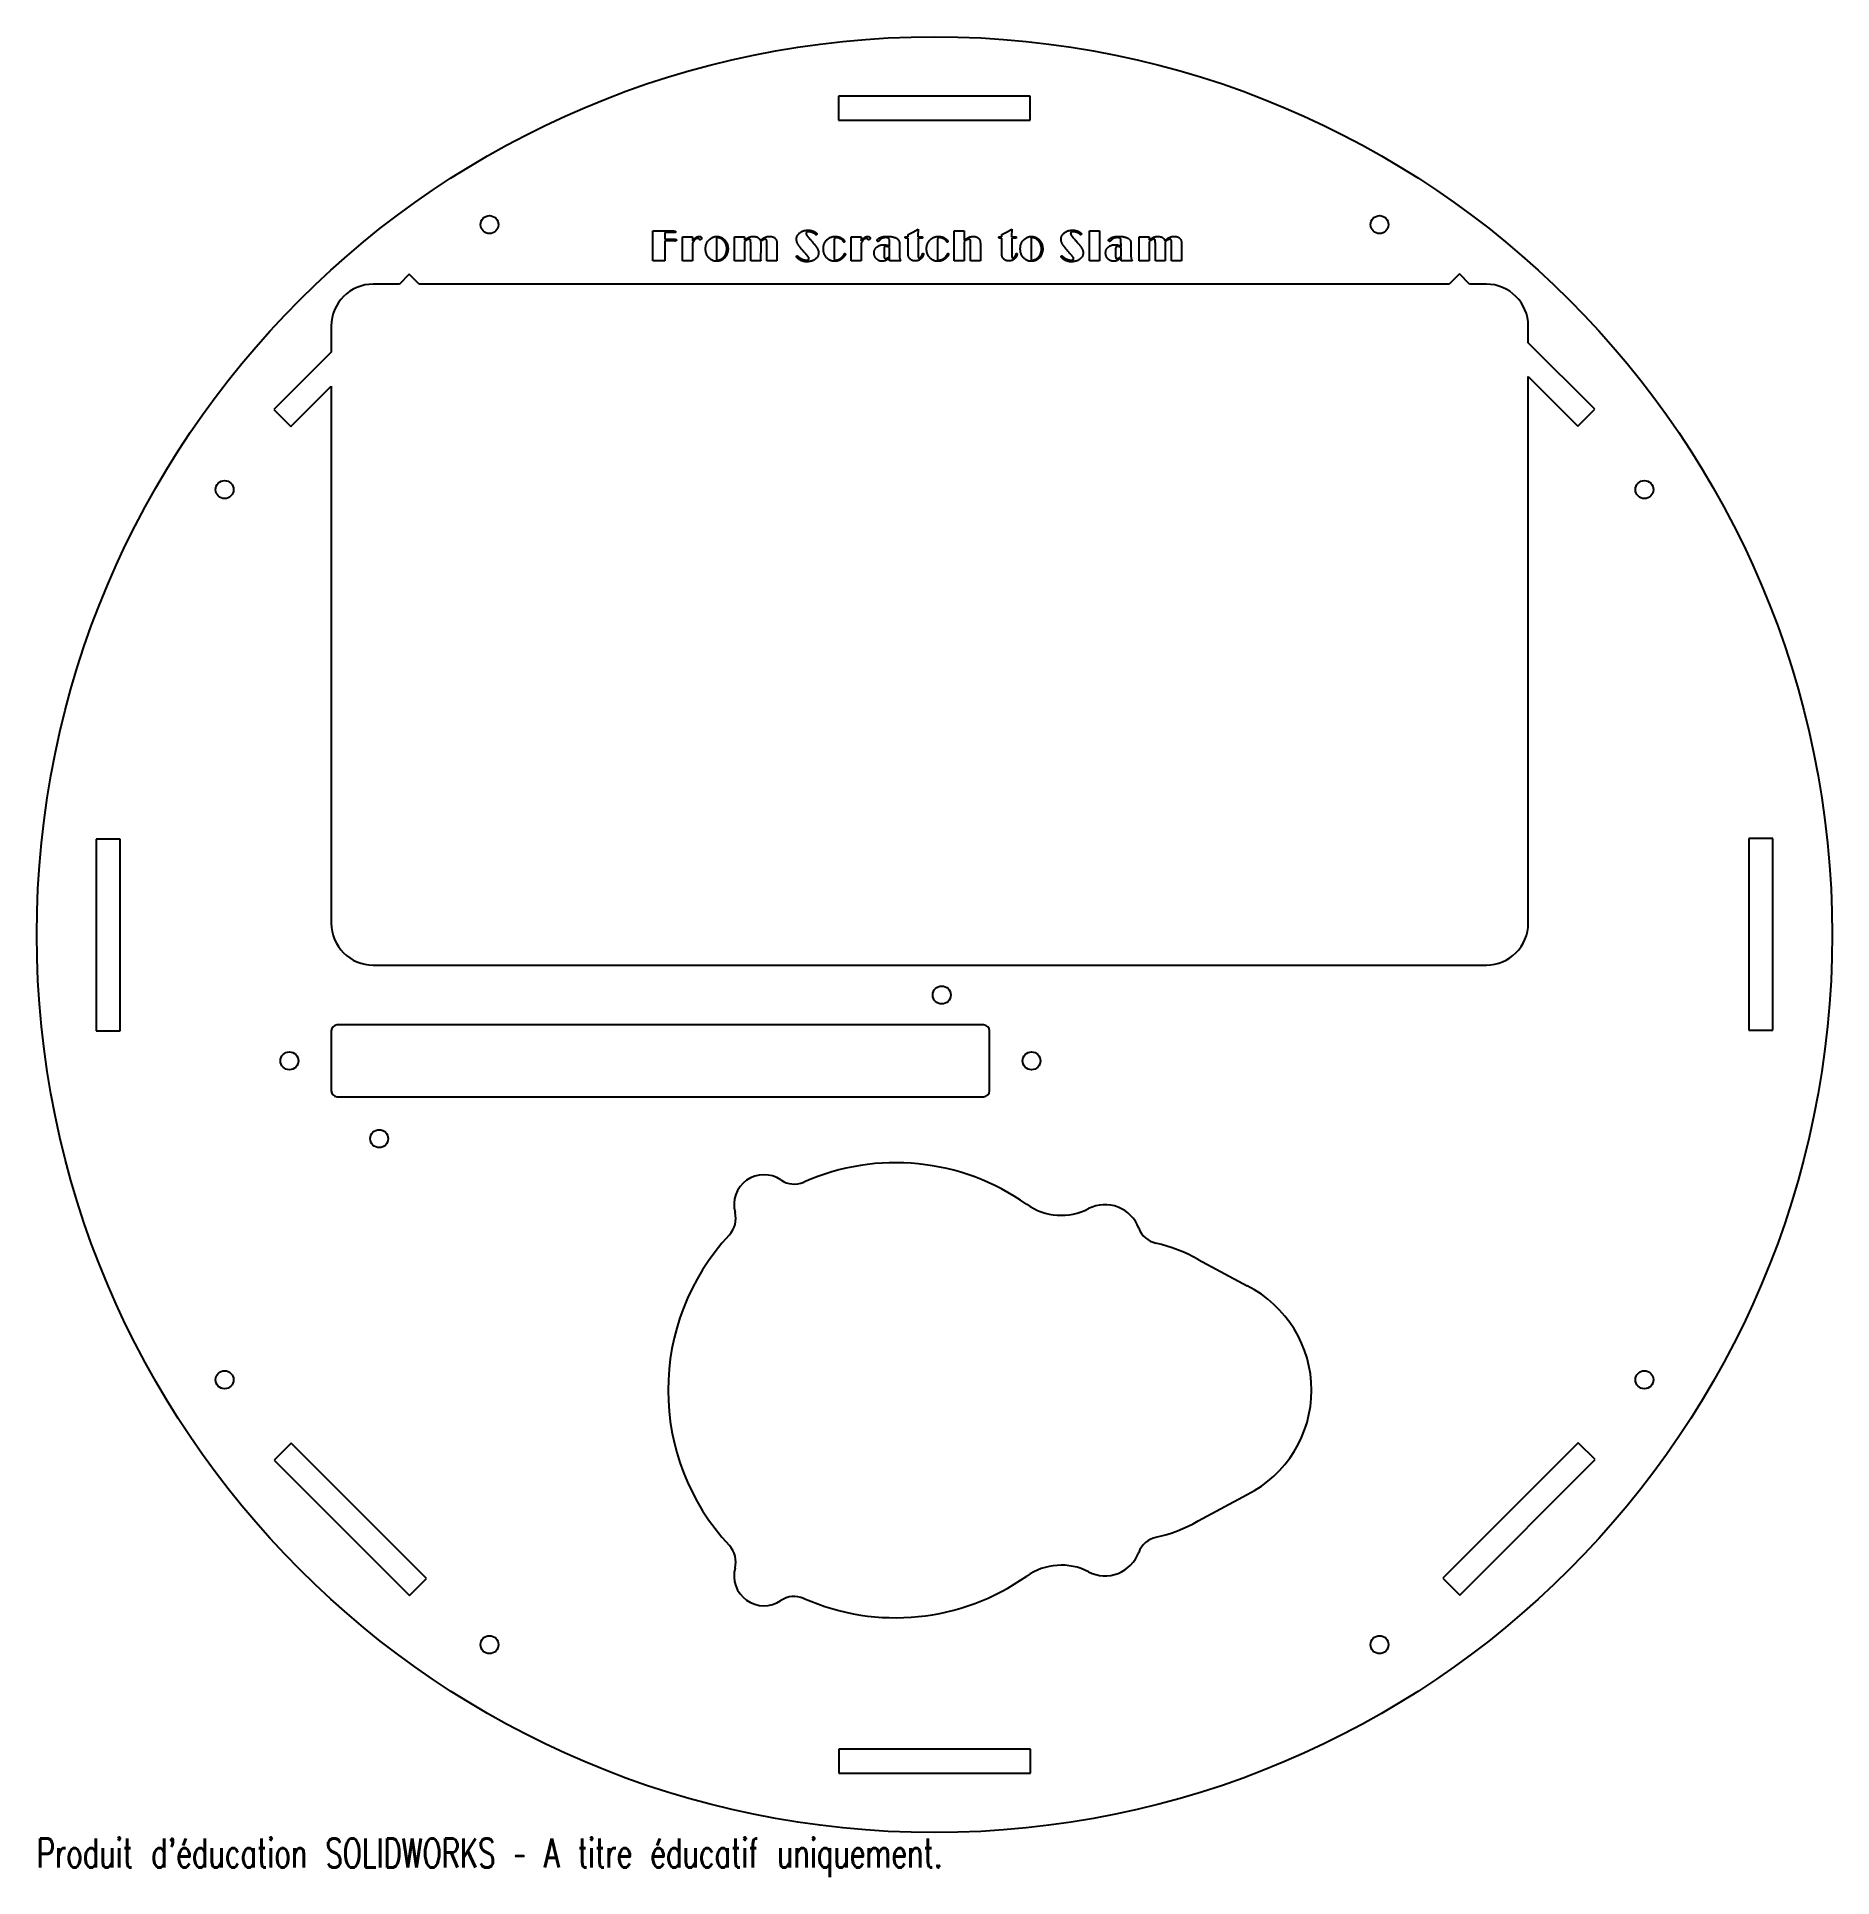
# Model space of a CAD drawing. Header units: millimetres. Extents: x -150 to 150, y -157 to 150.
import ezdxf

# ---------------------------------------------------------------- set-up
doc = ezdxf.new("R2010")
doc.units = ezdxf.units.MM
doc.styles.add('SLDTEXTSTYLE0', font='TXT', dxfattribs={"width": 0.7, "bigfont": 'bigfont'})

msp = doc.modelspace()

# ---------------------------------------------------------------- texts
at = {"color": 7, "linetype": 'Continuous', "insert": (-150, -151.02), "char_height": 4.8336, "attachment_point": 1, "style": 'SLDTEXTSTYLE0'}
msp.add_mtext("Produit d'éducation SOLIDWORKS – A titre éducatif uniquement.", dxfattribs=at)

# ---------------------------------------------------------------- linework, layer by layer
at = {"color": 7, "linetype": 'Continuous', "lineweight": 25}
for p, q in [((15.96, 140.08), (-16.04, 140.08)), ((-16.04, 140.08), (-16.04, 136.08)), ((15.96, 136.08), (15.96, 140.08)), ((-16.04, 136.08), (15.96, 136.08)), ((-47.08, 117.56), (-43.61, 117.56)), ((-47.08, 112.56), (-47.08, 117.56)), ((-45.07, 117.28), (-45.07, 116.17)), ((-43.41, 117.28), (-45.07, 117.28)), ((-4.42, 116.59), (-4.42, 117)), ((-2.75, 117.86), (-2.79, 116.68)), ((3.3, 117.56), (4.97, 117.56)), ((3.3, 117.39), (3.3, 117.56)), ((3.3, 115.87), (3.3, 117.39)), ((4.97, 117.56), (4.97, 115.96)), ((11.23, 116.59), (11.23, 117)), ((12.9, 117.86), (12.87, 116.68)), ((25.91, 117.31), (25.92, 117.56)), ((25.92, 116.49), (25.91, 117.31)), ((25.92, 117.56), (27.58, 117.56)), ((27.58, 117.56), (27.59, 117.37)), ((27.59, 117.37), (27.58, 116.08)), ((-45.07, 115.89), (-45.08, 115.02)), ((-45.08, 115.02), (-45.07, 112.72)), ((-45.07, 116.17), (-44.72, 116.17)), ((-43.59, 115.89), (-45.07, 115.89)), ((-44.72, 116.17), (-43.6, 116.17)), ((-43.6, 116.17), (-43.35, 116.17)), ((-43.34, 115.88), (-43.59, 115.89)), ((-42.11, 116.59), (-40.45, 116.59)), ((-42.11, 112.56), (-42.11, 116.59)), ((-40.45, 116.59), (-40.45, 115.91)), ((-40.44, 115.53), (-40.45, 114.07)), ((-40.45, 114.07), (-40.45, 112.56)), ((-36.45, 116.45), (-36.45, 112.7)), ((-36.3, 116.45), (-36.45, 116.45)), ((-33.42, 116.59), (-31.75, 116.59)), ((-33.41, 115.18), (-33.42, 116.59)), ((-33.42, 114.29), (-33.41, 115.18)), ((-33.42, 112.56), (-33.42, 114.29)), ((-31.75, 115.75), (-31.76, 114.2)), ((-31.76, 114.2), (-31.75, 112.56)), ((-31.75, 116.59), (-31.75, 116.04)), ((-30.71, 112.56), (-30.71, 115.08)), ((-29.04, 114.41), (-29.05, 113.38)), ((-29.04, 115.32), (-29.04, 114.41)), ((-28, 114.88), (-28, 115.36)), ((-28, 112.56), (-28, 114.88)), ((-26.32, 115.12), (-26.33, 114.15)), ((-26.33, 114.15), (-26.33, 112.71)), ((-16.77, 115.79), (-16.77, 113.08)), ((-13.95, 116.59), (-12.28, 116.59)), ((-13.95, 112.56), (-13.95, 116.59)), ((-12.28, 116.59), (-12.28, 115.91)), ((-12.27, 115.53), (-12.28, 114.07)), ((-12.28, 114.07), (-12.28, 112.56)), ((-8.42, 114.32), (-8.42, 113.47)), ((-7.52, 114.99), (-7.52, 115.45)), ((-7.52, 113.32), (-7.52, 114.78)), ((-5.85, 115.05), (-5.85, 113.6)), ((-4.65, 116.6), (-4.42, 116.59)), ((-4.42, 115.08), (-4.42, 116.38)), ((-4.42, 114.32), (-4.42, 115.08)), ((-4.42, 114.05), (-4.42, 114.32)), ((-2.79, 116.68), (-2.79, 116.59)), ((-2.75, 116.38), (-2.75, 115.68)), ((-2.65, 116.38), (-2.75, 116.38)), ((-2.75, 115.68), (-2.75, 113.54)), ((0.48, 115.79), (0.48, 113.08)), ((3.3, 112.56), (3.3, 115.87)), ((4.98, 115.75), (4.97, 114.83)), ((4.97, 114.83), (4.97, 112.56)), ((6.01, 112.56), (6.01, 115.98)), ((7.68, 114.53), (7.67, 113.81)), ((7.67, 113.81), (7.68, 112.56)), ((7.68, 115.07), (7.68, 114.53)), ((11, 116.6), (11.23, 116.59)), ((11.23, 115.08), (11.23, 116.38)), ((11.23, 114.32), (11.23, 115.08)), ((11.23, 114.05), (11.23, 114.32)), ((12.87, 116.68), (12.86, 116.59)), ((12.9, 116.38), (12.9, 115.68)), ((13, 116.38), (12.9, 116.38)), ((12.9, 115.68), (12.9, 113.54)), ((16.14, 116.45), (16.14, 112.7)), ((16.29, 116.45), (16.14, 116.45)), ((25.92, 112.56), (25.92, 116.49)), ((27.58, 115.52), (27.57, 114.51)), ((27.57, 114.51), (27.58, 112.7)), ((27.58, 116.08), (27.58, 115.52)), ((30.26, 114.32), (30.26, 113.47)), ((31.17, 114.99), (31.17, 115.45)), ((31.17, 113.32), (31.17, 114.78)), ((32.83, 115.05), (32.83, 113.6)), ((34.19, 116.59), (35.86, 116.59)), ((34.2, 115.18), (34.19, 116.59)), ((34.19, 114.29), (34.2, 115.18)), ((34.19, 112.56), (34.19, 114.29)), ((35.86, 115.75), (35.85, 114.2)), ((35.85, 114.2), (35.86, 112.56)), ((35.86, 116.59), (35.86, 116.04)), ((36.9, 112.56), (36.9, 115.08)), ((38.57, 114.41), (38.56, 113.38)), ((38.57, 115.32), (38.57, 114.41)), ((39.61, 114.88), (39.61, 115.36)), ((39.61, 112.56), (39.61, 114.88)), ((41.29, 115.12), (41.28, 114.15)), ((41.28, 114.15), (41.28, 112.71)), ((-45.07, 112.56), (-47.08, 112.56)), ((-45.07, 112.72), (-45.07, 112.56)), ((-40.45, 112.56), (-42.11, 112.56)), ((-36.45, 112.7), (-36.31, 112.7)), ((-31.75, 112.56), (-33.42, 112.56)), ((-29.04, 112.56), (-30.71, 112.56)), ((-26.33, 112.56), (-28, 112.56)), ((-26.33, 112.71), (-26.33, 112.56)), ((-12.28, 112.56), (-13.95, 112.56)), ((-7.52, 112.56), (-7.52, 113.11)), ((-5.64, 112.56), (-7.52, 112.56)), ((4.97, 112.56), (3.3, 112.56)), ((7.68, 112.56), (6.01, 112.56)), ((16.14, 112.7), (16.28, 112.7)), ((27.58, 112.56), (25.92, 112.56)), ((27.58, 112.7), (27.58, 112.56)), ((31.17, 112.56), (31.17, 113.11)), ((33.04, 112.56), (31.17, 112.56)), ((35.86, 112.56), (34.19, 112.56)), ((38.57, 112.56), (36.9, 112.56)), ((41.28, 112.56), (39.61, 112.56)), ((41.28, 112.71), (41.28, 112.56)), ((-89.42, 108.68), (-93.79, 108.68)), ((-87.77, 110.33), (-89.42, 108.68)), ((-86.12, 108.68), (-87.77, 110.33)), ((85.99, 108.68), (-86.12, 108.68)), ((87.71, 110.4), (85.99, 108.68)), ((89.42, 108.68), (87.71, 110.4)), ((92.21, 108.68), (89.42, 108.68)), ((-100.79, 101.68), (-100.79, 97.31)), ((99.21, 98.89), (99.21, 101.68)), ((110.33, 87.77), (99.21, 98.89)), ((-100.79, 97.31), (-110.4, 87.71)), ((99.21, 1.92), (99.21, 93.23)), ((99.21, 93.23), (107.51, 84.94)), ((-107.57, 84.88), (-100.79, 91.66)), ((-100.79, 91.66), (-100.79, 1.92)), ((-110.4, 87.71), (-107.57, 84.88)), ((107.51, 84.94), (110.33, 87.77)), ((-136.08, 15.96), (-140.08, 15.96)), ((-140.08, 15.96), (-140.08, -16.04)), ((-136.08, -16.04), (-136.08, 15.96)), ((136.08, 16.04), (136.08, -15.96)), ((140.08, 16.04), (136.08, 16.04)), ((140.08, -15.96), (140.08, 16.04)), ((-93.79, -5.08), (92.21, -5.08)), ((8.21, -15.08), (-99.79, -15.08)), ((-140.08, -16.04), (-136.08, -16.04)), ((-100.79, -16.08), (-100.79, -26.08)), ((9.21, -26.08), (9.21, -16.08)), ((136.08, -15.96), (140.08, -15.96)), ((-99.79, -27.08), (8.21, -27.08)), ((44.04, -54.27), (52.26, -58.69)), ((-107.51, -84.94), (-110.33, -87.77)), ((-84.88, -107.57), (-107.51, -84.94)), ((107.57, -84.88), (84.94, -107.51)), ((110.4, -87.71), (107.57, -84.88)), ((-110.33, -87.77), (-87.71, -110.4)), ((87.77, -110.33), (110.4, -87.71)), ((44.04, -97.95), (52.26, -93.53)), ((-87.71, -110.4), (-84.88, -107.57)), ((84.94, -107.51), (87.77, -110.33)), ((16.04, -136.08), (-15.96, -136.08)), ((-15.96, -136.08), (-15.96, -140.08)), ((16.04, -140.08), (16.04, -136.08)), ((-15.96, -140.08), (16.04, -140.08))]:
    msp.add_line(p, q, dxfattribs=at)
for centre, radius in [((0, 0), 150), ((-74.36, 118.62), 1.5), ((74.36, 118.62), 1.5), ((-118.62, 74.36), 1.5), ((118.62, 74.36), 1.5), ((1.21, -10.08), 1.5), ((-107.79, -21.08), 1.5), ((16.21, -21.08), 1.5), ((-92.79, -34.08), 1.5), ((-118.62, -74.36), 1.5), ((118.62, -74.36), 1.5), ((-74.36, -118.62), 1.5), ((74.36, -118.62), 1.5)]:
    msp.add_circle(centre, radius, dxfattribs=at)
for centre, radius, start, end in [((-93.79, 101.68), 7, 90, 180), ((92.21, 101.68), 7, 0, 90), ((-93.79, 1.92), 7, 180, 270), ((92.21, 1.92), 7, 270, 0), ((-99.79, -16.08), 1, 90, 180), ((8.21, -16.08), 1, 0, 90), ((-99.79, -26.08), 1, 180, 270), ((8.21, -26.08), 1, 270, 0), ((-6.5, -76.11), 38.01, 54.7901, 113.7838), ((-28.5, -45.11), 5, 55.816, 194.9089), ((-23.45, -37.67), 4, 235.816, 293.7838), ((21.18, -36.88), 10, 234.7901, 297.2135), ((28.5, -51.11), 6, 20.3585, 117.2135), ((-37.2, -47.43), 4, 316.9411, 14.9089), ((37.87, -47.63), 4, 200.3585, 257.4069), ((-6.5, -76.11), 38.01, 136.9411, 223.0589), ((31.51, -76.11), 25.18, 60.1494, 77.4069), ((43.5, -76.11), 19.5, 296.7056, 63.2944), ((31.51, -76.11), 25.18, 282.5931, 299.8506), ((37.87, -104.59), 4, 102.5931, 159.6415), ((-37.2, -104.8), 4, 345.0911, 43.0589), ((28.5, -101.11), 6, 242.7865, 339.6415), ((-28.5, -107.11), 5, 165.0911, 304.184), ((-6.5, -76.11), 38.01, 246.2162, 305.2099), ((21.18, -115.34), 10, 62.7865, 125.2099), ((-23.45, -114.56), 4, 66.2162, 124.184)]:
    msp.add_arc(centre, radius, start, end, dxfattribs=at)
for points, knots in [([(-43.61, 117.56), (-43.57, 117.56), (-43.51, 117.56), (-43.43, 117.55), (-43.38, 117.55), (-43.35, 117.55), (-43.34, 117.55)], [0, 0, 0, 0, 0.394944, 0.692265, 0.8962, 1, 1, 1, 1]), ([(-43.27, 117.41), (-43.27, 117.39), (-43.27, 117.36), (-43.3, 117.31), (-43.35, 117.28), (-43.39, 117.28), (-43.41, 117.28)], [0, 0, 0, 0, 0.263273, 0.486689, 0.71763, 1, 1, 1, 1]), ([(-43.34, 117.55), (-43.33, 117.54), (-43.31, 117.53), (-43.28, 117.5), (-43.27, 117.46), (-43.27, 117.43), (-43.27, 117.41)], [0, 0, 0, 0, 0.228052, 0.453591, 0.700833, 1, 1, 1, 1]), ([(-23.06, 116.18), (-23.06, 116.23), (-23.05, 116.34), (-23.03, 116.5), (-22.98, 116.65), (-22.92, 116.79), (-22.84, 116.93), (-22.74, 117.05), (-22.63, 117.17), (-22.54, 117.24), (-22.49, 117.28)], [0, 0, 0, 0, 0.128041, 0.251657, 0.372747, 0.492943, 0.614057, 0.73719, 0.865346, 1, 1, 1, 1]), ([(-22.49, 117.28), (-22.45, 117.31), (-22.35, 117.38), (-22.2, 117.46), (-22.04, 117.54), (-21.88, 117.59), (-21.7, 117.64), (-21.52, 117.67), (-21.33, 117.69), (-21.2, 117.7), (-21.13, 117.7)], [0, 0, 0, 0, 0.119193, 0.237649, 0.35769, 0.479639, 0.603444, 0.730971, 0.863176, 1, 1, 1, 1]), ([(-21.06, 117.42), (-21.08, 117.42), (-21.14, 117.42), (-21.22, 117.4), (-21.29, 117.38), (-21.35, 117.35), (-21.4, 117.31), (-21.43, 117.26), (-21.46, 117.21), (-21.46, 117.17), (-21.46, 117.15)], [0, 0, 0, 0, 0.15997, 0.305943, 0.440895, 0.569374, 0.685918, 0.7927, 0.89414, 1, 1, 1, 1]), ([(-21.46, 117.15), (-21.46, 117.13), (-21.45, 117.07), (-21.42, 116.99), (-21.38, 116.9), (-21.32, 116.8), (-21.24, 116.69), (-21.13, 116.56), (-21.01, 116.41), (-20.91, 116.3), (-20.86, 116.24)], [0, 0, 0, 0, 0.068265, 0.14659, 0.237606, 0.341778, 0.466994, 0.617408, 0.795962, 1, 1, 1, 1]), ([(-21.13, 117.7), (-21.08, 117.7), (-20.99, 117.7), (-20.85, 117.68), (-20.72, 117.66), (-20.59, 117.64), (-20.46, 117.6), (-20.33, 117.56), (-20.21, 117.52), (-20.13, 117.48), (-20.09, 117.46)], [0, 0, 0, 0, 0.129953, 0.258335, 0.384385, 0.508619, 0.631491, 0.754425, 0.876552, 1, 1, 1, 1]), ([(-19.95, 117.03), (-19.98, 117.06), (-20.05, 117.12), (-20.17, 117.19), (-20.31, 117.26), (-20.45, 117.31), (-20.61, 117.36), (-20.76, 117.39), (-20.91, 117.42), (-21.01, 117.42), (-21.06, 117.42)], [0, 0, 0, 0, 0.110051, 0.226217, 0.351289, 0.485507, 0.621348, 0.751738, 0.878215, 1, 1, 1, 1]), ([(-20.09, 117.46), (-20.03, 117.43), (-19.92, 117.36), (-19.81, 117.27), (-19.73, 117.19), (-19.69, 117.14), (-19.66, 117.09), (-19.66, 117.05), (-19.65, 117.04)], [0, 0, 0, 0, 0.31163, 0.604421, 0.735278, 0.842454, 0.929118, 1, 1, 1, 1]), ([(-19.77, 116.93), (-19.78, 116.93), (-19.81, 116.94), (-19.85, 116.96), (-19.9, 116.99), (-19.93, 117.02), (-19.95, 117.03)], [0, 0, 0, 0, 0.1643036, 0.3809236, 0.6594956, 1, 1, 1, 1]), ([(-19.65, 117.04), (-19.66, 117.03), (-19.66, 117), (-19.69, 116.97), (-19.73, 116.94), (-19.75, 116.93), (-19.77, 116.93)], [0, 0, 0, 0, 0.231543, 0.500716, 0.763719, 1, 1, 1, 1]), ([(-4.42, 117), (-4.34, 117.03), (-4.18, 117.1), (-3.96, 117.2), (-3.74, 117.3), (-3.52, 117.41), (-3.32, 117.52), (-3.12, 117.63), (-2.93, 117.74), (-2.81, 117.82), (-2.75, 117.86)], [0, 0, 0, 0, 0.136106, 0.268204, 0.397876, 0.524677, 0.647643, 0.767617, 0.885467, 1, 1, 1, 1]), ([(11.23, 117), (11.31, 117.03), (11.47, 117.1), (11.7, 117.2), (11.92, 117.3), (12.13, 117.41), (12.33, 117.52), (12.53, 117.63), (12.72, 117.74), (12.84, 117.82), (12.9, 117.86)], [0, 0, 0, 0, 0.136106, 0.268204, 0.397876, 0.524677, 0.647643, 0.767617, 0.885467, 1, 1, 1, 1]), ([(21.15, 116.18), (21.15, 116.23), (21.16, 116.34), (21.18, 116.5), (21.23, 116.65), (21.29, 116.79), (21.37, 116.93), (21.47, 117.05), (21.58, 117.17), (21.67, 117.24), (21.71, 117.28)], [0, 0, 0, 0, 0.128041, 0.251657, 0.372747, 0.492943, 0.614057, 0.73719, 0.865346, 1, 1, 1, 1]), ([(21.71, 117.28), (21.76, 117.31), (21.85, 117.38), (22.01, 117.46), (22.16, 117.54), (22.33, 117.59), (22.51, 117.64), (22.69, 117.67), (22.88, 117.69), (23.01, 117.7), (23.08, 117.7)], [0, 0, 0, 0, 0.119193, 0.237649, 0.35769, 0.479639, 0.603444, 0.730971, 0.863176, 1, 1, 1, 1]), ([(23.15, 117.42), (23.12, 117.42), (23.07, 117.42), (22.99, 117.4), (22.92, 117.38), (22.86, 117.35), (22.81, 117.31), (22.78, 117.26), (22.75, 117.21), (22.75, 117.17), (22.75, 117.15)], [0, 0, 0, 0, 0.15997, 0.305943, 0.440895, 0.569374, 0.685918, 0.7927, 0.89414, 1, 1, 1, 1]), ([(22.75, 117.15), (22.75, 117.13), (22.75, 117.07), (22.78, 116.99), (22.83, 116.9), (22.89, 116.8), (22.97, 116.69), (23.08, 116.56), (23.2, 116.41), (23.3, 116.3), (23.35, 116.24)], [0, 0, 0, 0, 0.068265, 0.14659, 0.237606, 0.341778, 0.466994, 0.617408, 0.795962, 1, 1, 1, 1]), ([(23.08, 117.7), (23.12, 117.7), (23.22, 117.7), (23.35, 117.68), (23.49, 117.66), (23.62, 117.64), (23.75, 117.6), (23.87, 117.56), (24, 117.52), (24.08, 117.48), (24.12, 117.46)], [0, 0, 0, 0, 0.129953, 0.258335, 0.384385, 0.508619, 0.631491, 0.754425, 0.876552, 1, 1, 1, 1]), ([(24.26, 117.03), (24.23, 117.06), (24.16, 117.12), (24.04, 117.19), (23.9, 117.26), (23.75, 117.31), (23.6, 117.36), (23.45, 117.39), (23.3, 117.42), (23.2, 117.42), (23.15, 117.42)], [0, 0, 0, 0, 0.110051, 0.226217, 0.351289, 0.485507, 0.621348, 0.751738, 0.878215, 1, 1, 1, 1]), ([(24.12, 117.46), (24.17, 117.43), (24.28, 117.36), (24.4, 117.27), (24.48, 117.19), (24.52, 117.14), (24.55, 117.09), (24.55, 117.05), (24.55, 117.04)], [0, 0, 0, 0, 0.31163, 0.604421, 0.735278, 0.842454, 0.929118, 1, 1, 1, 1]), ([(24.44, 116.93), (24.43, 116.93), (24.4, 116.94), (24.36, 116.96), (24.31, 116.99), (24.28, 117.02), (24.26, 117.03)], [0, 0, 0, 0, 0.164304, 0.380924, 0.659496, 1, 1, 1, 1]), ([(24.55, 117.04), (24.55, 117.03), (24.55, 117), (24.52, 116.97), (24.48, 116.94), (24.45, 116.93), (24.44, 116.93)], [0, 0, 0, 0, 0.231543, 0.500716, 0.763719, 1, 1, 1, 1]), ([(-43.35, 116.17), (-43.33, 116.17), (-43.29, 116.17), (-43.24, 116.16), (-43.2, 116.16), (-43.17, 116.14), (-43.15, 116.13), (-43.14, 116.1), (-43.13, 116.07), (-43.13, 116.05), (-43.13, 116.03)], [0, 0, 0, 0, 0.2045375, 0.3701238, 0.5023752, 0.6003243, 0.6866907, 0.7734286, 0.8778594, 1, 1, 1, 1]), ([(-43.13, 116.03), (-43.13, 116.02), (-43.13, 116), (-43.14, 115.97), (-43.15, 115.94), (-43.18, 115.92), (-43.21, 115.9), (-43.25, 115.89), (-43.29, 115.88), (-43.32, 115.88), (-43.34, 115.88)], [0, 0, 0, 0, 0.121731, 0.229778, 0.33375, 0.44054, 0.554008, 0.685288, 0.830851, 1, 1, 1, 1]), ([(-40.45, 115.91), (-40.42, 115.94), (-40.36, 116), (-40.28, 116.09), (-40.21, 116.17), (-40.14, 116.23), (-40.08, 116.29), (-40.03, 116.34), (-39.98, 116.38), (-39.96, 116.41), (-39.94, 116.42)], [0, 0, 0, 0, 0.180852, 0.345457, 0.494956, 0.62722, 0.74443, 0.845529, 0.930647, 1, 1, 1, 1]), ([(-39.53, 116.31), (-39.57, 116.31), (-39.65, 116.3), (-39.76, 116.27), (-39.87, 116.21), (-39.98, 116.13), (-40.09, 116.02), (-40.2, 115.88), (-40.32, 115.72), (-40.4, 115.6), (-40.44, 115.53)], [0, 0, 0, 0, 0.090325, 0.182541, 0.28092, 0.387581, 0.507948, 0.64977, 0.813347, 1, 1, 1, 1]), ([(-39.94, 116.42), (-39.89, 116.45), (-39.79, 116.52), (-39.63, 116.6), (-39.48, 116.65), (-39.37, 116.65), (-39.32, 116.65)], [0, 0, 0, 0, 0.285688, 0.54451, 0.779638, 1, 1, 1, 1]), ([(-39.31, 116.18), (-39.33, 116.19), (-39.37, 116.23), (-39.43, 116.27), (-39.48, 116.3), (-39.52, 116.31), (-39.53, 116.31)], [0, 0, 0, 0, 0.326393, 0.598726, 0.819366, 1, 1, 1, 1]), ([(-39.32, 116.65), (-39.3, 116.65), (-39.24, 116.65), (-39.16, 116.64), (-39.09, 116.61), (-39.03, 116.57), (-38.98, 116.52), (-38.94, 116.47), (-38.92, 116.41), (-38.92, 116.37), (-38.92, 116.34)], [0, 0, 0, 0, 0.149122, 0.285708, 0.417505, 0.543499, 0.663637, 0.777426, 0.886644, 1, 1, 1, 1]), ([(-39.16, 116.1), (-39.17, 116.1), (-39.19, 116.1), (-39.23, 116.12), (-39.27, 116.14), (-39.29, 116.16), (-39.31, 116.18)], [0, 0, 0, 0, 0.200121, 0.429628, 0.690954, 1, 1, 1, 1]), ([(-38.92, 116.34), (-38.92, 116.33), (-38.92, 116.29), (-38.93, 116.25), (-38.96, 116.2), (-38.99, 116.17), (-39.02, 116.14), (-39.06, 116.12), (-39.11, 116.1), (-39.14, 116.1), (-39.16, 116.1)], [0, 0, 0, 0, 0.133309, 0.2567569, 0.3806247, 0.5051035, 0.6274139, 0.7487737, 0.8695067, 1, 1, 1, 1]), ([(-38.25, 114.58), (-38.25, 114.66), (-38.25, 114.8), (-38.22, 115.02), (-38.17, 115.22), (-38.11, 115.41), (-38.02, 115.6), (-37.92, 115.77), (-37.8, 115.94), (-37.71, 116.04), (-37.66, 116.09)], [0, 0, 0, 0, 0.133439, 0.261909, 0.387298, 0.510047, 0.630813, 0.752078, 0.875072, 1, 1, 1, 1]), ([(-38.08, 113.7), (-38.11, 113.77), (-38.16, 113.91), (-38.21, 114.13), (-38.25, 114.36), (-38.25, 114.51), (-38.25, 114.58)], [0, 0, 0, 0, 0.2475225, 0.4951739, 0.7456571, 1, 1, 1, 1]), ([(-37.66, 116.09), (-37.61, 116.13), (-37.52, 116.22), (-37.37, 116.33), (-37.22, 116.43), (-37.06, 116.51), (-36.9, 116.57), (-36.73, 116.62), (-36.56, 116.65), (-36.44, 116.65), (-36.38, 116.65)], [0, 0, 0, 0, 0.1343485, 0.2636849, 0.3887363, 0.511845, 0.6331944, 0.7539083, 0.8757469, 1, 1, 1, 1]), ([(-36.38, 116.65), (-36.34, 116.65), (-36.25, 116.65), (-36.12, 116.64), (-35.99, 116.61), (-35.86, 116.57), (-35.74, 116.53), (-35.61, 116.47), (-35.49, 116.41), (-35.41, 116.36), (-35.37, 116.33)], [0, 0, 0, 0, 0.122519, 0.244746, 0.366373, 0.489359, 0.61322, 0.739066, 0.868091, 1, 1, 1, 1]), ([(-35.28, 116), (-35.32, 116.03), (-35.4, 116.1), (-35.52, 116.2), (-35.64, 116.27), (-35.77, 116.34), (-35.9, 116.39), (-36.03, 116.42), (-36.16, 116.44), (-36.25, 116.45), (-36.3, 116.45)], [0, 0, 0, 0, 0.13868, 0.271662, 0.399153, 0.523051, 0.643698, 0.762342, 0.880447, 1, 1, 1, 1]), ([(-35.37, 116.33), (-35.34, 116.3), (-35.27, 116.25), (-35.17, 116.17), (-35.07, 116.08), (-34.99, 115.98), (-34.91, 115.87), (-34.83, 115.76), (-34.76, 115.64), (-34.73, 115.55), (-34.71, 115.51)], [0, 0, 0, 0, 0.123308, 0.245612, 0.368222, 0.491083, 0.614795, 0.74135, 0.869387, 1, 1, 1, 1]), ([(-34.71, 114.55), (-34.71, 114.62), (-34.71, 114.77), (-34.74, 114.97), (-34.79, 115.17), (-34.85, 115.36), (-34.93, 115.54), (-35.03, 115.7), (-35.15, 115.86), (-35.24, 115.95), (-35.28, 116)], [0, 0, 0, 0, 0.1361392, 0.2665055, 0.3929155, 0.5149038, 0.6357207, 0.7561978, 0.876937, 1, 1, 1, 1]), ([(-34.5, 114.54), (-34.5, 114.49), (-34.51, 114.37), (-34.53, 114.19), (-34.57, 114.01), (-34.62, 113.84), (-34.68, 113.67), (-34.76, 113.51), (-34.85, 113.35), (-34.92, 113.26), (-34.95, 113.21)], [0, 0, 0, 0, 0.123034, 0.246982, 0.373323, 0.502468, 0.630706, 0.756626, 0.878973, 1, 1, 1, 1]), ([(-34.86, 113.73), (-34.84, 113.8), (-34.79, 113.92), (-34.74, 114.12), (-34.72, 114.33), (-34.71, 114.48), (-34.71, 114.55)], [0, 0, 0, 0, 0.241104, 0.487096, 0.738711, 1, 1, 1, 1]), ([(-34.71, 115.51), (-34.67, 115.44), (-34.61, 115.28), (-34.55, 115.04), (-34.51, 114.8), (-34.5, 114.63), (-34.5, 114.54)], [0, 0, 0, 0, 0.24965, 0.496725, 0.746931, 1, 1, 1, 1]), ([(-31.75, 116.04), (-31.69, 116.09), (-31.57, 116.19), (-31.38, 116.31), (-31.2, 116.42), (-31.01, 116.5), (-30.82, 116.57), (-30.64, 116.62), (-30.45, 116.65), (-30.33, 116.65), (-30.26, 116.65)], [0, 0, 0, 0, 0.143752, 0.280917, 0.410898, 0.535439, 0.655699, 0.773081, 0.886785, 1, 1, 1, 1]), ([(-30.97, 116.17), (-31, 116.17), (-31.06, 116.16), (-31.14, 116.14), (-31.23, 116.11), (-31.33, 116.06), (-31.43, 116.01), (-31.53, 115.93), (-31.64, 115.85), (-31.71, 115.78), (-31.75, 115.75)], [0, 0, 0, 0, 0.089205, 0.185387, 0.291429, 0.407505, 0.535681, 0.676342, 0.831357, 1, 1, 1, 1]), ([(-30.73, 116.01), (-30.74, 116.04), (-30.75, 116.08), (-30.81, 116.14), (-30.88, 116.16), (-30.94, 116.17), (-30.97, 116.17)], [0, 0, 0, 0, 0.236796, 0.461542, 0.704704, 1, 1, 1, 1]), ([(-30.71, 115.08), (-30.71, 115.14), (-30.71, 115.27), (-30.71, 115.44), (-30.71, 115.6), (-30.72, 115.73), (-30.72, 115.83), (-30.72, 115.91), (-30.72, 115.97), (-30.73, 116), (-30.73, 116.01)], [0, 0, 0, 0, 0.2142272, 0.4018244, 0.5651167, 0.7029364, 0.8152848, 0.9022571, 0.9638049, 1, 1, 1, 1]), ([(-30.26, 116.65), (-30.22, 116.65), (-30.13, 116.65), (-30, 116.64), (-29.88, 116.61), (-29.76, 116.58), (-29.65, 116.54), (-29.55, 116.48), (-29.45, 116.42), (-29.4, 116.37), (-29.37, 116.35)], [0, 0, 0, 0, 0.139874, 0.273883, 0.402637, 0.526155, 0.646612, 0.76517, 0.882433, 1, 1, 1, 1]), ([(-29.37, 116.35), (-29.35, 116.32), (-29.3, 116.28), (-29.24, 116.19), (-29.18, 116.08), (-29.14, 116), (-29.13, 115.96)], [0, 0, 0, 0, 0.208551, 0.443545, 0.705414, 1, 1, 1, 1]), ([(-29.13, 115.96), (-29.06, 116.02), (-28.92, 116.13), (-28.72, 116.28), (-28.52, 116.4), (-28.32, 116.49), (-28.13, 116.57), (-27.94, 116.62), (-27.74, 116.65), (-27.6, 116.65), (-27.53, 116.65)], [0, 0, 0, 0, 0.153681, 0.29511, 0.424926, 0.544226, 0.657828, 0.771391, 0.884496, 1, 1, 1, 1]), ([(-28.27, 116.17), (-28.3, 116.17), (-28.36, 116.17), (-28.45, 116.14), (-28.54, 116.11), (-28.64, 116.06), (-28.74, 116), (-28.84, 115.92), (-28.95, 115.84), (-29.02, 115.77), (-29.05, 115.73)], [0, 0, 0, 0, 0.091863, 0.189664, 0.29728, 0.414304, 0.542409, 0.682064, 0.834208, 1, 1, 1, 1]), ([(-29.05, 115.73), (-29.05, 115.71), (-29.04, 115.65), (-29.04, 115.55), (-29.04, 115.44), (-29.04, 115.37), (-29.04, 115.32)], [0, 0, 0, 0, 0.193764, 0.423877, 0.693496, 1, 1, 1, 1]), ([(-28, 115.66), (-28, 115.7), (-28.01, 115.79), (-28.01, 115.9), (-28.03, 115.99), (-28.06, 116.06), (-28.09, 116.11), (-28.14, 116.14), (-28.2, 116.17), (-28.25, 116.17), (-28.27, 116.17)], [0, 0, 0, 0, 0.202374, 0.372465, 0.508621, 0.61646, 0.707299, 0.796802, 0.890976, 1, 1, 1, 1]), ([(-28, 115.36), (-28.01, 115.39), (-28.01, 115.46), (-28.01, 115.55), (-28.01, 115.61), (-28.01, 115.65), (-28, 115.66)], [0, 0, 0, 0, 0.385703, 0.678539, 0.885667, 1, 1, 1, 1]), ([(-27.53, 116.65), (-27.47, 116.65), (-27.35, 116.65), (-27.18, 116.63), (-27.03, 116.58), (-26.89, 116.52), (-26.76, 116.45), (-26.65, 116.36), (-26.55, 116.24), (-26.5, 116.16), (-26.47, 116.12)], [0, 0, 0, 0, 0.145894, 0.282676, 0.409576, 0.530883, 0.647665, 0.763505, 0.879705, 1, 1, 1, 1]), ([(-26.47, 116.12), (-26.46, 116.09), (-26.43, 116.03), (-26.4, 115.94), (-26.37, 115.85), (-26.35, 115.74), (-26.34, 115.62), (-26.33, 115.47), (-26.32, 115.31), (-26.32, 115.19), (-26.32, 115.12)], [0, 0, 0, 0, 0.090636, 0.185111, 0.283402, 0.385456, 0.502639, 0.643718, 0.809119, 1, 1, 1, 1]), ([(-22.75, 115.24), (-22.77, 115.28), (-22.82, 115.36), (-22.89, 115.48), (-22.94, 115.6), (-22.98, 115.72), (-23.01, 115.84), (-23.04, 115.95), (-23.05, 116.07), (-23.06, 116.14), (-23.06, 116.18)], [0, 0, 0, 0, 0.142104, 0.278102, 0.408429, 0.53451, 0.65548, 0.773039, 0.888068, 1, 1, 1, 1]), ([(-21.83, 114.09), (-21.88, 114.16), (-21.99, 114.28), (-22.14, 114.45), (-22.28, 114.61), (-22.4, 114.76), (-22.51, 114.9), (-22.6, 115.02), (-22.68, 115.14), (-22.73, 115.21), (-22.75, 115.24)], [0, 0, 0, 0, 0.169928, 0.326429, 0.47048, 0.601715, 0.720196, 0.826296, 0.919185, 1, 1, 1, 1]), ([(-20.97, 112.94), (-20.98, 112.97), (-20.98, 113.02), (-21.01, 113.11), (-21.06, 113.2), (-21.12, 113.28), (-21.17, 113.35), (-21.23, 113.42), (-21.3, 113.5), (-21.38, 113.59), (-21.47, 113.7), (-21.58, 113.82), (-21.7, 113.95), (-21.78, 114.05), (-21.83, 114.09)], [0, 0, 0, 0, 0.055598, 0.116919, 0.186325, 0.265573, 0.313913, 0.374839, 0.447808, 0.533478, 0.631283, 0.741719, 0.864789, 1, 1, 1, 1]), ([(-20.86, 116.24), (-20.82, 116.2), (-20.74, 116.11), (-20.62, 115.97), (-20.51, 115.84), (-20.4, 115.72), (-20.31, 115.6), (-20.21, 115.49), (-20.12, 115.39), (-20.04, 115.29), (-19.97, 115.2), (-19.9, 115.11), (-19.84, 115.03), (-19.78, 114.95), (-19.73, 114.88), (-19.69, 114.82), (-19.65, 114.76), (-19.63, 114.72), (-19.62, 114.7)], [0, 0, 0, 0, 0.094096, 0.184334, 0.269945, 0.351343, 0.428888, 0.50181, 0.570534, 0.635411, 0.695336, 0.751761, 0.803249, 0.850912, 0.894436, 0.933706, 0.968879, 1, 1, 1, 1]), ([(-19.38, 113.89), (-19.38, 113.84), (-19.38, 113.73), (-19.42, 113.57), (-19.47, 113.41), (-19.54, 113.26), (-19.63, 113.12), (-19.74, 112.99), (-19.86, 112.88), (-19.95, 112.81), (-20, 112.78)], [0, 0, 0, 0, 0.123511, 0.245049, 0.367953, 0.493208, 0.619143, 0.744385, 0.870333, 1, 1, 1, 1]), ([(-19.62, 114.7), (-19.58, 114.63), (-19.51, 114.5), (-19.43, 114.3), (-19.39, 114.09), (-19.38, 113.96), (-19.38, 113.89)], [0, 0, 0, 0, 0.272368, 0.52699, 0.767914, 1, 1, 1, 1]), ([(-18.57, 114.57), (-18.57, 114.65), (-18.57, 114.8), (-18.53, 115.02), (-18.48, 115.23), (-18.41, 115.43), (-18.32, 115.62), (-18.21, 115.8), (-18.08, 115.97), (-17.98, 116.08), (-17.93, 116.13)], [0, 0, 0, 0, 0.132282, 0.259397, 0.383817, 0.506048, 0.626799, 0.749164, 0.872824, 1, 1, 1, 1]), ([(-17.97, 113.04), (-18.02, 113.1), (-18.11, 113.2), (-18.24, 113.37), (-18.34, 113.55), (-18.42, 113.74), (-18.49, 113.93), (-18.54, 114.14), (-18.57, 114.35), (-18.57, 114.5), (-18.57, 114.57)], [0, 0, 0, 0, 0.12677, 0.250357, 0.372326, 0.493866, 0.615969, 0.740707, 0.867947, 1, 1, 1, 1]), ([(-17.93, 116.13), (-17.88, 116.17), (-17.79, 116.25), (-17.64, 116.36), (-17.49, 116.45), (-17.32, 116.53), (-17.15, 116.58), (-16.97, 116.63), (-16.78, 116.65), (-16.66, 116.65), (-16.59, 116.65)], [0, 0, 0, 0, 0.1263783, 0.2499731, 0.3716171, 0.4930464, 0.6159199, 0.7400413, 0.8678908, 1, 1, 1, 1]), ([(-16.43, 116.45), (-16.46, 116.45), (-16.52, 116.44), (-16.6, 116.42), (-16.67, 116.38), (-16.7, 116.33), (-16.72, 116.29), (-16.73, 116.24), (-16.74, 116.19), (-16.75, 116.13), (-16.76, 116.06), (-16.76, 115.97), (-16.76, 115.88), (-16.77, 115.82), (-16.77, 115.79)], [0, 0, 0, 0, 0.112942, 0.206611, 0.289772, 0.36745, 0.411147, 0.464851, 0.528119, 0.600937, 0.684778, 0.779796, 0.884868, 1, 1, 1, 1]), ([(-16.59, 116.65), (-16.54, 116.65), (-16.44, 116.65), (-16.29, 116.64), (-16.14, 116.61), (-16, 116.58), (-15.86, 116.54), (-15.73, 116.48), (-15.61, 116.42), (-15.53, 116.37), (-15.49, 116.35)], [0, 0, 0, 0, 0.133291, 0.263457, 0.389982, 0.514504, 0.636789, 0.75756, 0.878398, 1, 1, 1, 1]), ([(-15.24, 115.85), (-15.27, 115.89), (-15.33, 115.98), (-15.45, 116.08), (-15.6, 116.18), (-15.76, 116.27), (-15.93, 116.35), (-16.1, 116.4), (-16.27, 116.44), (-16.38, 116.44), (-16.43, 116.45)], [0, 0, 0, 0, 0.108271, 0.225062, 0.351451, 0.489641, 0.629292, 0.759626, 0.882881, 1, 1, 1, 1]), ([(-15.49, 116.35), (-15.45, 116.32), (-15.39, 116.28), (-15.3, 116.21), (-15.23, 116.14), (-15.16, 116.07), (-15.1, 115.99), (-15.06, 115.93), (-15.03, 115.87), (-15.03, 115.83), (-15.03, 115.81)], [0, 0, 0, 0, 0.162111, 0.315229, 0.46011, 0.599754, 0.726511, 0.83314, 0.923062, 1, 1, 1, 1]), ([(-15.12, 115.68), (-15.12, 115.69), (-15.15, 115.69), (-15.17, 115.73), (-15.21, 115.78), (-15.23, 115.83), (-15.24, 115.85)], [0, 0, 0, 0, 0.126115, 0.329072, 0.61539, 1, 1, 1, 1]), ([(-15.03, 115.81), (-15.03, 115.79), (-15.03, 115.76), (-15.05, 115.72), (-15.08, 115.69), (-15.1, 115.68), (-15.12, 115.68)], [0, 0, 0, 0, 0.2881311, 0.5582382, 0.7922703, 1, 1, 1, 1]), ([(-15.1, 113.67), (-15.09, 113.69), (-15.08, 113.73), (-15.05, 113.77), (-15.02, 113.8), (-15, 113.81), (-14.99, 113.81)], [0, 0, 0, 0, 0.363928, 0.642978, 0.847609, 1, 1, 1, 1]), ([(-14.99, 113.81), (-14.98, 113.81), (-14.95, 113.8), (-14.92, 113.76), (-14.89, 113.71), (-14.89, 113.67), (-14.89, 113.66)], [0, 0, 0, 0, 0.196816, 0.44655, 0.727386, 1, 1, 1, 1]), ([(-12.28, 115.91), (-12.25, 115.94), (-12.2, 116), (-12.11, 116.09), (-12.04, 116.17), (-11.97, 116.23), (-11.92, 116.29), (-11.86, 116.34), (-11.82, 116.38), (-11.79, 116.41), (-11.78, 116.42)], [0, 0, 0, 0, 0.180852, 0.345457, 0.494956, 0.62722, 0.74443, 0.845529, 0.930647, 1, 1, 1, 1]), ([(-11.37, 116.31), (-11.41, 116.31), (-11.48, 116.3), (-11.59, 116.27), (-11.7, 116.21), (-11.81, 116.13), (-11.92, 116.02), (-12.03, 115.88), (-12.15, 115.72), (-12.23, 115.6), (-12.27, 115.53)], [0, 0, 0, 0, 0.090325, 0.182541, 0.28092, 0.387581, 0.507948, 0.64977, 0.813347, 1, 1, 1, 1]), ([(-11.78, 116.42), (-11.72, 116.45), (-11.62, 116.52), (-11.46, 116.6), (-11.31, 116.65), (-11.21, 116.65), (-11.16, 116.65)], [0, 0, 0, 0, 0.285688, 0.54451, 0.779638, 1, 1, 1, 1]), ([(-11.14, 116.18), (-11.16, 116.19), (-11.2, 116.23), (-11.26, 116.27), (-11.32, 116.3), (-11.35, 116.31), (-11.37, 116.31)], [0, 0, 0, 0, 0.326393, 0.598726, 0.819366, 1, 1, 1, 1]), ([(-11.16, 116.65), (-11.13, 116.65), (-11.07, 116.65), (-11, 116.64), (-10.93, 116.61), (-10.87, 116.57), (-10.82, 116.52), (-10.78, 116.47), (-10.76, 116.41), (-10.75, 116.37), (-10.75, 116.34)], [0, 0, 0, 0, 0.149122, 0.285708, 0.417505, 0.543499, 0.663637, 0.777426, 0.886644, 1, 1, 1, 1]), ([(-10.99, 116.1), (-11, 116.1), (-11.03, 116.1), (-11.06, 116.12), (-11.1, 116.14), (-11.13, 116.16), (-11.14, 116.18)], [0, 0, 0, 0, 0.200121, 0.429628, 0.690954, 1, 1, 1, 1]), ([(-10.75, 116.34), (-10.75, 116.33), (-10.75, 116.29), (-10.77, 116.25), (-10.79, 116.2), (-10.82, 116.17), (-10.86, 116.14), (-10.9, 116.12), (-10.94, 116.1), (-10.98, 116.1), (-10.99, 116.1)], [0, 0, 0, 0, 0.133309, 0.256757, 0.380625, 0.505103, 0.627414, 0.748774, 0.869507, 1, 1, 1, 1]), ([(-10.08, 113.89), (-10.08, 113.94), (-10.08, 114.03), (-10.06, 114.17), (-10.03, 114.3), (-9.99, 114.42), (-9.93, 114.54), (-9.86, 114.65), (-9.78, 114.75), (-9.71, 114.81), (-9.68, 114.84)], [0, 0, 0, 0, 0.134572, 0.264056, 0.388796, 0.51122, 0.631464, 0.752378, 0.874696, 1, 1, 1, 1]), ([(-9.59, 112.81), (-9.63, 112.84), (-9.7, 112.91), (-9.81, 113.03), (-9.89, 113.15), (-9.96, 113.28), (-10.02, 113.42), (-10.06, 113.57), (-10.08, 113.73), (-10.08, 113.83), (-10.08, 113.89)], [0, 0, 0, 0, 0.129542, 0.253651, 0.375721, 0.496608, 0.617553, 0.741371, 0.867839, 1, 1, 1, 1]), ([(-9.68, 114.84), (-9.64, 114.87), (-9.56, 114.94), (-9.43, 115.03), (-9.3, 115.1), (-9.16, 115.16), (-9.01, 115.21), (-8.85, 115.24), (-8.69, 115.26), (-8.57, 115.26), (-8.52, 115.27)], [0, 0, 0, 0, 0.12317, 0.244967, 0.366539, 0.488255, 0.610929, 0.736596, 0.865771, 1, 1, 1, 1]), ([(-9.6, 116), (-9.6, 116.02), (-9.59, 116.06), (-9.57, 116.11), (-9.53, 116.17), (-9.47, 116.22), (-9.41, 116.28), (-9.32, 116.33), (-9.22, 116.39), (-9.15, 116.42), (-9.11, 116.44)], [0, 0, 0, 0, 0.078412, 0.164323, 0.261009, 0.373027, 0.501432, 0.647743, 0.814382, 1, 1, 1, 1]), ([(-9.41, 115.82), (-9.44, 115.82), (-9.48, 115.83), (-9.55, 115.87), (-9.59, 115.93), (-9.6, 115.98), (-9.6, 116)], [0, 0, 0, 0, 0.251711, 0.50731, 0.758762, 1, 1, 1, 1]), ([(-9.16, 116), (-9.19, 115.97), (-9.23, 115.93), (-9.29, 115.87), (-9.35, 115.83), (-9.39, 115.82), (-9.41, 115.82)], [0, 0, 0, 0, 0.33778, 0.6072835, 0.8271784, 1, 1, 1, 1]), ([(-8.14, 116.45), (-8.19, 116.45), (-8.3, 116.44), (-8.45, 116.42), (-8.59, 116.39), (-8.73, 116.34), (-8.85, 116.28), (-8.97, 116.2), (-9.07, 116.11), (-9.13, 116.04), (-9.16, 116)], [0, 0, 0, 0, 0.139424, 0.271649, 0.39864, 0.520778, 0.640367, 0.758876, 0.878238, 1, 1, 1, 1]), ([(-9.11, 116.44), (-9.07, 116.46), (-8.99, 116.49), (-8.86, 116.54), (-8.72, 116.57), (-8.57, 116.6), (-8.42, 116.63), (-8.26, 116.64), (-8.08, 116.65), (-7.97, 116.65), (-7.91, 116.65)], [0, 0, 0, 0, 0.10618, 0.216765, 0.332575, 0.454022, 0.580596, 0.714351, 0.853753, 1, 1, 1, 1]), ([(-8.52, 115.27), (-8.47, 115.27), (-8.38, 115.26), (-8.25, 115.25), (-8.13, 115.23), (-8.01, 115.21), (-7.9, 115.17), (-7.78, 115.12), (-7.65, 115.06), (-7.56, 115.01), (-7.52, 114.99)], [0, 0, 0, 0, 0.130872, 0.255014, 0.371718, 0.481674, 0.594079, 0.718426, 0.852985, 1, 1, 1, 1]), ([(-8.39, 114.83), (-8.39, 114.82), (-8.39, 114.8), (-8.4, 114.76), (-8.41, 114.71), (-8.41, 114.65), (-8.41, 114.58), (-8.42, 114.5), (-8.42, 114.41), (-8.42, 114.35), (-8.42, 114.32)], [0, 0, 0, 0, 0.054878, 0.12994, 0.223546, 0.338005, 0.473553, 0.627919, 0.803416, 1, 1, 1, 1]), ([(-8.14, 114.99), (-8.17, 114.99), (-8.22, 114.98), (-8.3, 114.95), (-8.35, 114.9), (-8.37, 114.85), (-8.39, 114.83)], [0, 0, 0, 0, 0.2744548, 0.5124277, 0.7467934, 1, 1, 1, 1]), ([(-7.59, 116.24), (-7.6, 116.25), (-7.62, 116.29), (-7.67, 116.33), (-7.72, 116.37), (-7.79, 116.4), (-7.86, 116.42), (-7.94, 116.44), (-8.04, 116.45), (-8.1, 116.45), (-8.14, 116.45)], [0, 0, 0, 0, 0.098706, 0.197112, 0.30362, 0.417913, 0.543806, 0.680261, 0.832576, 1, 1, 1, 1]), ([(-7.52, 114.78), (-7.55, 114.8), (-7.61, 114.83), (-7.7, 114.87), (-7.79, 114.91), (-7.87, 114.94), (-7.95, 114.96), (-8.02, 114.98), (-8.08, 114.99), (-8.12, 114.99), (-8.14, 114.99)], [0, 0, 0, 0, 0.165632, 0.318215, 0.459408, 0.589462, 0.707137, 0.814386, 0.91176, 1, 1, 1, 1]), ([(-7.91, 116.65), (-7.81, 116.65), (-7.62, 116.65), (-7.35, 116.63), (-7.1, 116.6), (-6.88, 116.56), (-6.67, 116.5), (-6.49, 116.43), (-6.33, 116.35), (-6.24, 116.28), (-6.2, 116.24)], [0, 0, 0, 0, 0.1630184, 0.3142725, 0.4535228, 0.5813733, 0.6992994, 0.8073084, 0.9070317, 1, 1, 1, 1]), ([(-7.52, 115.45), (-7.52, 115.49), (-7.52, 115.56), (-7.52, 115.66), (-7.52, 115.75), (-7.52, 115.83), (-7.52, 115.9), (-7.52, 115.96), (-7.53, 116), (-7.53, 116.06), (-7.54, 116.14), (-7.57, 116.2), (-7.59, 116.24)], [0, 0, 0, 0, 0.143217, 0.272795, 0.387371, 0.486945, 0.571551, 0.642527, 0.698513, 0.740882, 0.874099, 1, 1, 1, 1]), ([(-6.2, 116.24), (-6.16, 116.21), (-6.1, 116.16), (-6.02, 116.06), (-5.96, 115.95), (-5.92, 115.86), (-5.9, 115.78), (-5.88, 115.71), (-5.87, 115.62), (-5.86, 115.53), (-5.86, 115.43), (-5.85, 115.31), (-5.85, 115.19), (-5.85, 115.1), (-5.85, 115.05)], [0, 0, 0, 0, 0.1047, 0.202136, 0.295582, 0.385831, 0.434366, 0.49175, 0.556202, 0.62807, 0.708945, 0.79817, 0.894896, 1, 1, 1, 1]), ([(-4.9, 116.49), (-4.9, 116.51), (-4.9, 116.54), (-4.87, 116.58), (-4.82, 116.6), (-4.78, 116.61), (-4.75, 116.61)], [0, 0, 0, 0, 0.243619, 0.457135, 0.693706, 1, 1, 1, 1]), ([(-4.75, 116.37), (-4.77, 116.37), (-4.81, 116.37), (-4.87, 116.39), (-4.9, 116.44), (-4.9, 116.47), (-4.9, 116.49)], [0, 0, 0, 0, 0.307398, 0.55262, 0.763168, 1, 1, 1, 1]), ([(-4.75, 116.61), (-4.73, 116.61), (-4.7, 116.61), (-4.67, 116.6), (-4.65, 116.6)], [0, 0, 0, 0, 0.608367, 1, 1, 1, 1]), ([(-4.61, 116.38), (-4.64, 116.38), (-4.68, 116.37), (-4.73, 116.37), (-4.75, 116.37)], [0, 0, 0, 0, 0.544516, 1, 1, 1, 1]), ([(-4.48, 116.38), (-4.5, 116.38), (-4.54, 116.38), (-4.58, 116.38), (-4.61, 116.38)], [0, 0, 0, 0, 0.377674, 1, 1, 1, 1]), ([(-4.42, 116.38), (-4.43, 116.38), (-4.45, 116.38), (-4.47, 116.38), (-4.48, 116.38)], [0, 0, 0, 0, 0.610311, 1, 1, 1, 1]), ([(-4.13, 112.95), (-4.16, 112.98), (-4.21, 113.04), (-4.27, 113.15), (-4.32, 113.26), (-4.36, 113.38), (-4.39, 113.52), (-4.41, 113.68), (-4.42, 113.86), (-4.42, 113.98), (-4.42, 114.05)], [0, 0, 0, 0, 0.108116, 0.213889, 0.318666, 0.424116, 0.539788, 0.673659, 0.827197, 1, 1, 1, 1]), ([(-2.79, 116.59), (-2.69, 116.59), (-2.5, 116.59), (-2.31, 116.6), (-2.22, 116.61)], [0, 0, 0, 0, 0.524289, 1, 1, 1, 1]), ([(-2.26, 116.36), (-2.31, 116.36), (-2.38, 116.37), (-2.49, 116.37), (-2.58, 116.38), (-2.63, 116.38), (-2.65, 116.38)], [0, 0, 0, 0, 0.324347, 0.60042, 0.825645, 1, 1, 1, 1]), ([(-2.14, 116.35), (-2.16, 116.35), (-2.2, 116.35), (-2.24, 116.35), (-2.26, 116.36)], [0, 0, 0, 0, 0.444833, 1, 1, 1, 1]), ([(-2.22, 116.61), (-2.21, 116.61), (-2.18, 116.61), (-2.16, 116.61), (-2.15, 116.61)], [0, 0, 0, 0, 0.543507, 1, 1, 1, 1]), ([(-2.15, 116.61), (-2.12, 116.61), (-2.08, 116.61), (-2.03, 116.58), (-1.99, 116.54), (-1.99, 116.5), (-1.99, 116.48)], [0, 0, 0, 0, 0.2906269, 0.5244173, 0.7444272, 1, 1, 1, 1]), ([(-1.99, 116.48), (-1.99, 116.46), (-1.99, 116.42), (-2.03, 116.38), (-2.08, 116.35), (-2.12, 116.35), (-2.14, 116.35)], [0, 0, 0, 0, 0.2482384, 0.4599131, 0.7018317, 1, 1, 1, 1]), ([(-2.06, 113.6), (-2.05, 113.63), (-2.03, 113.68), (-2, 113.75), (-1.98, 113.8), (-1.95, 113.8), (-1.93, 113.81)], [0, 0, 0, 0, 0.373989, 0.657305, 0.85574, 1, 1, 1, 1]), ([(-1.93, 113.81), (-1.92, 113.81), (-1.89, 113.8), (-1.86, 113.77), (-1.85, 113.72), (-1.85, 113.69), (-1.85, 113.67)], [0, 0, 0, 0, 0.204467, 0.411433, 0.665048, 1, 1, 1, 1]), ([(-1.32, 114.57), (-1.32, 114.65), (-1.32, 114.8), (-1.28, 115.02), (-1.23, 115.23), (-1.16, 115.43), (-1.07, 115.62), (-0.96, 115.8), (-0.83, 115.97), (-0.73, 116.08), (-0.68, 116.13)], [0, 0, 0, 0, 0.132282, 0.259397, 0.383817, 0.506048, 0.626799, 0.749164, 0.872824, 1, 1, 1, 1]), ([(-0.72, 113.04), (-0.77, 113.1), (-0.86, 113.2), (-0.99, 113.37), (-1.09, 113.55), (-1.17, 113.74), (-1.24, 113.93), (-1.29, 114.14), (-1.32, 114.35), (-1.32, 114.5), (-1.32, 114.57)], [0, 0, 0, 0, 0.12677, 0.250357, 0.372326, 0.493866, 0.615969, 0.740707, 0.867947, 1, 1, 1, 1]), ([(-0.68, 116.13), (-0.63, 116.17), (-0.54, 116.25), (-0.39, 116.36), (-0.24, 116.45), (-0.07, 116.53), (0.1, 116.58), (0.28, 116.63), (0.47, 116.65), (0.59, 116.65), (0.66, 116.65)], [0, 0, 0, 0, 0.126378, 0.249973, 0.371617, 0.493046, 0.61592, 0.740041, 0.867891, 1, 1, 1, 1]), ([(0.82, 116.45), (0.79, 116.45), (0.73, 116.44), (0.65, 116.42), (0.58, 116.38), (0.55, 116.33), (0.53, 116.29), (0.52, 116.24), (0.51, 116.19), (0.5, 116.13), (0.49, 116.06), (0.49, 115.97), (0.49, 115.88), (0.48, 115.82), (0.48, 115.79)], [0, 0, 0, 0, 0.112942, 0.206611, 0.289772, 0.36745, 0.411147, 0.464851, 0.528119, 0.600937, 0.684778, 0.779796, 0.884868, 1, 1, 1, 1]), ([(0.66, 116.65), (0.71, 116.65), (0.81, 116.65), (0.96, 116.64), (1.11, 116.61), (1.25, 116.58), (1.39, 116.54), (1.52, 116.48), (1.64, 116.42), (1.72, 116.37), (1.76, 116.35)], [0, 0, 0, 0, 0.133291, 0.263457, 0.389982, 0.514504, 0.636789, 0.75756, 0.878398, 1, 1, 1, 1]), ([(2.01, 115.85), (1.98, 115.89), (1.92, 115.98), (1.8, 116.08), (1.65, 116.18), (1.49, 116.27), (1.32, 116.35), (1.15, 116.4), (0.98, 116.44), (0.87, 116.44), (0.82, 116.45)], [0, 0, 0, 0, 0.108271, 0.225062, 0.351451, 0.489641, 0.629292, 0.759626, 0.882881, 1, 1, 1, 1]), ([(1.76, 116.35), (1.8, 116.32), (1.86, 116.28), (1.95, 116.21), (2.02, 116.14), (2.09, 116.07), (2.15, 115.99), (2.19, 115.93), (2.22, 115.87), (2.22, 115.83), (2.22, 115.81)], [0, 0, 0, 0, 0.162111, 0.315229, 0.46011, 0.599754, 0.726511, 0.83314, 0.923062, 1, 1, 1, 1]), ([(2.13, 115.68), (2.13, 115.69), (2.1, 115.69), (2.08, 115.73), (2.04, 115.78), (2.02, 115.83), (2.01, 115.85)], [0, 0, 0, 0, 0.126115, 0.329072, 0.61539, 1, 1, 1, 1]), ([(2.22, 115.81), (2.22, 115.79), (2.22, 115.76), (2.2, 115.72), (2.17, 115.69), (2.15, 115.68), (2.13, 115.68)], [0, 0, 0, 0, 0.2881311, 0.5582382, 0.7922703, 1, 1, 1, 1]), ([(2.15, 113.67), (2.16, 113.69), (2.17, 113.73), (2.2, 113.77), (2.23, 113.8), (2.25, 113.81), (2.26, 113.81)], [0, 0, 0, 0, 0.363928, 0.642978, 0.847609, 1, 1, 1, 1]), ([(2.26, 113.81), (2.27, 113.81), (2.3, 113.8), (2.33, 113.76), (2.36, 113.71), (2.36, 113.67), (2.36, 113.66)], [0, 0, 0, 0, 0.196816, 0.44655, 0.727386, 1, 1, 1, 1]), ([(4.97, 115.96), (5.02, 116), (5.12, 116.08), (5.25, 116.19), (5.37, 116.28), (5.45, 116.33), (5.49, 116.35)], [0, 0, 0, 0, 0.301665, 0.569978, 0.801269, 1, 1, 1, 1]), ([(5.77, 116.17), (5.74, 116.17), (5.68, 116.16), (5.59, 116.14), (5.5, 116.11), (5.41, 116.07), (5.31, 116.01), (5.2, 115.93), (5.09, 115.85), (5.02, 115.79), (4.98, 115.75)], [0, 0, 0, 0, 0.089858, 0.187791, 0.293922, 0.410377, 0.537781, 0.67889, 0.832245, 1, 1, 1, 1]), ([(5.49, 116.35), (5.53, 116.38), (5.61, 116.42), (5.73, 116.49), (5.86, 116.54), (5.98, 116.58), (6.1, 116.61), (6.23, 116.64), (6.35, 116.65), (6.43, 116.65), (6.47, 116.65)], [0, 0, 0, 0, 0.137011, 0.270082, 0.397859, 0.523011, 0.645077, 0.765271, 0.882991, 1, 1, 1, 1]), ([(6.01, 115.98), (6.01, 115.99), (6, 116.02), (5.99, 116.06), (5.96, 116.09), (5.94, 116.12), (5.9, 116.14), (5.86, 116.16), (5.81, 116.17), (5.78, 116.17), (5.77, 116.17)], [0, 0, 0, 0, 0.132592, 0.256367, 0.371421, 0.482502, 0.599428, 0.720787, 0.852032, 1, 1, 1, 1]), ([(6.47, 116.65), (6.53, 116.65), (6.64, 116.65), (6.8, 116.62), (6.96, 116.58), (7.1, 116.52), (7.23, 116.44), (7.35, 116.36), (7.44, 116.25), (7.49, 116.17), (7.52, 116.14)], [0, 0, 0, 0, 0.139374, 0.274052, 0.403993, 0.531934, 0.655868, 0.773983, 0.886889, 1, 1, 1, 1]), ([(7.52, 116.14), (7.53, 116.11), (7.56, 116.05), (7.59, 115.96), (7.62, 115.85), (7.64, 115.72), (7.66, 115.58), (7.67, 115.42), (7.68, 115.25), (7.68, 115.13), (7.68, 115.07)], [0, 0, 0, 0, 0.081966, 0.174113, 0.279511, 0.396565, 0.527716, 0.671406, 0.828766, 1, 1, 1, 1]), ([(10.75, 116.49), (10.75, 116.51), (10.75, 116.54), (10.79, 116.58), (10.84, 116.6), (10.88, 116.61), (10.9, 116.61)], [0, 0, 0, 0, 0.243619, 0.457135, 0.693706, 1, 1, 1, 1]), ([(10.91, 116.37), (10.88, 116.37), (10.84, 116.37), (10.79, 116.39), (10.75, 116.44), (10.75, 116.47), (10.75, 116.49)], [0, 0, 0, 0, 0.307398, 0.55262, 0.763168, 1, 1, 1, 1]), ([(10.9, 116.61), (10.92, 116.61), (10.95, 116.61), (10.99, 116.6), (11, 116.6)], [0, 0, 0, 0, 0.608367, 1, 1, 1, 1]), ([(11.04, 116.38), (11.02, 116.38), (10.97, 116.37), (10.93, 116.37), (10.91, 116.37)], [0, 0, 0, 0, 0.544516, 1, 1, 1, 1]), ([(11.17, 116.38), (11.15, 116.38), (11.11, 116.38), (11.07, 116.38), (11.04, 116.38)], [0, 0, 0, 0, 0.377674, 1, 1, 1, 1]), ([(11.23, 116.38), (11.22, 116.38), (11.2, 116.38), (11.18, 116.38), (11.17, 116.38)], [0, 0, 0, 0, 0.610311, 1, 1, 1, 1]), ([(11.52, 112.95), (11.49, 112.98), (11.44, 113.04), (11.38, 113.15), (11.33, 113.26), (11.29, 113.38), (11.26, 113.52), (11.24, 113.68), (11.23, 113.86), (11.23, 113.98), (11.23, 114.05)], [0, 0, 0, 0, 0.108116, 0.213889, 0.318666, 0.424116, 0.539788, 0.673659, 0.827197, 1, 1, 1, 1]), ([(12.86, 116.59), (12.96, 116.59), (13.15, 116.59), (13.34, 116.6), (13.43, 116.61)], [0, 0, 0, 0, 0.524289, 1, 1, 1, 1]), ([(13.39, 116.36), (13.35, 116.36), (13.27, 116.37), (13.16, 116.37), (13.08, 116.38), (13.03, 116.38), (13, 116.38)], [0, 0, 0, 0, 0.324347, 0.60042, 0.825645, 1, 1, 1, 1]), ([(13.51, 116.35), (13.49, 116.35), (13.45, 116.35), (13.41, 116.35), (13.39, 116.36)], [0, 0, 0, 0, 0.444833, 1, 1, 1, 1]), ([(13.43, 116.61), (13.44, 116.61), (13.47, 116.61), (13.49, 116.61), (13.51, 116.61)], [0, 0, 0, 0, 0.543507, 1, 1, 1, 1]), ([(13.51, 116.61), (13.53, 116.61), (13.57, 116.61), (13.63, 116.58), (13.66, 116.54), (13.66, 116.5), (13.67, 116.48)], [0, 0, 0, 0, 0.290627, 0.524417, 0.744427, 1, 1, 1, 1]), ([(13.67, 116.48), (13.66, 116.46), (13.66, 116.42), (13.63, 116.38), (13.57, 116.35), (13.53, 116.35), (13.51, 116.35)], [0, 0, 0, 0, 0.248238, 0.459913, 0.701832, 1, 1, 1, 1]), ([(13.6, 113.6), (13.6, 113.63), (13.62, 113.68), (13.65, 113.75), (13.68, 113.8), (13.71, 113.8), (13.72, 113.81)], [0, 0, 0, 0, 0.373989, 0.657305, 0.85574, 1, 1, 1, 1]), ([(13.72, 113.81), (13.73, 113.81), (13.76, 113.8), (13.79, 113.77), (13.8, 113.72), (13.8, 113.69), (13.8, 113.67)], [0, 0, 0, 0, 0.204467, 0.411433, 0.665048, 1, 1, 1, 1]), ([(14.33, 114.58), (14.33, 114.66), (14.34, 114.8), (14.37, 115.02), (14.41, 115.22), (14.48, 115.41), (14.56, 115.6), (14.66, 115.77), (14.78, 115.94), (14.88, 116.04), (14.93, 116.09)], [0, 0, 0, 0, 0.1334386, 0.2619092, 0.3872981, 0.5100471, 0.6308127, 0.7520777, 0.8750717, 1, 1, 1, 1]), ([(14.5, 113.7), (14.47, 113.77), (14.42, 113.91), (14.37, 114.13), (14.34, 114.36), (14.33, 114.51), (14.33, 114.58)], [0, 0, 0, 0, 0.247523, 0.495174, 0.745657, 1, 1, 1, 1]), ([(14.93, 116.09), (14.97, 116.13), (15.06, 116.22), (15.21, 116.33), (15.36, 116.43), (15.52, 116.51), (15.69, 116.57), (15.85, 116.62), (16.03, 116.65), (16.14, 116.65), (16.2, 116.65)], [0, 0, 0, 0, 0.134349, 0.263685, 0.388736, 0.511845, 0.633194, 0.753908, 0.875747, 1, 1, 1, 1]), ([(16.2, 116.65), (16.25, 116.65), (16.33, 116.65), (16.47, 116.64), (16.59, 116.61), (16.72, 116.57), (16.85, 116.53), (16.97, 116.47), (17.09, 116.41), (17.17, 116.36), (17.21, 116.33)], [0, 0, 0, 0, 0.122519, 0.244746, 0.366373, 0.489359, 0.61322, 0.739066, 0.868091, 1, 1, 1, 1]), ([(17.3, 116), (17.26, 116.03), (17.18, 116.1), (17.06, 116.2), (16.94, 116.27), (16.81, 116.34), (16.69, 116.39), (16.55, 116.42), (16.42, 116.44), (16.33, 116.45), (16.29, 116.45)], [0, 0, 0, 0, 0.13868, 0.271662, 0.399153, 0.523051, 0.643698, 0.762342, 0.880447, 1, 1, 1, 1]), ([(17.21, 116.33), (17.24, 116.3), (17.32, 116.25), (17.42, 116.17), (17.51, 116.08), (17.6, 115.98), (17.68, 115.87), (17.75, 115.76), (17.82, 115.64), (17.86, 115.55), (17.88, 115.51)], [0, 0, 0, 0, 0.123308, 0.245612, 0.368222, 0.491083, 0.614795, 0.74135, 0.869387, 1, 1, 1, 1]), ([(17.87, 114.55), (17.87, 114.62), (17.87, 114.77), (17.84, 114.97), (17.8, 115.17), (17.73, 115.36), (17.65, 115.54), (17.55, 115.7), (17.44, 115.86), (17.34, 115.95), (17.3, 116)], [0, 0, 0, 0, 0.1361392, 0.2665055, 0.3929155, 0.5149038, 0.6357207, 0.7561978, 0.876937, 1, 1, 1, 1]), ([(18.08, 114.54), (18.08, 114.49), (18.08, 114.37), (18.05, 114.19), (18.02, 114.01), (17.96, 113.84), (17.9, 113.67), (17.82, 113.51), (17.74, 113.35), (17.67, 113.26), (17.63, 113.21)], [0, 0, 0, 0, 0.123034, 0.246982, 0.373323, 0.502468, 0.630706, 0.756626, 0.878973, 1, 1, 1, 1]), ([(17.72, 113.73), (17.74, 113.8), (17.79, 113.92), (17.84, 114.12), (17.87, 114.33), (17.87, 114.48), (17.87, 114.55)], [0, 0, 0, 0, 0.241104, 0.487096, 0.738711, 1, 1, 1, 1]), ([(17.88, 115.51), (17.91, 115.44), (17.97, 115.28), (18.04, 115.04), (18.07, 114.8), (18.08, 114.63), (18.08, 114.54)], [0, 0, 0, 0, 0.24965, 0.496725, 0.746931, 1, 1, 1, 1]), ([(21.46, 115.24), (21.43, 115.28), (21.39, 115.36), (21.32, 115.48), (21.27, 115.6), (21.23, 115.72), (21.19, 115.84), (21.17, 115.95), (21.15, 116.07), (21.15, 116.14), (21.15, 116.18)], [0, 0, 0, 0, 0.142104, 0.278102, 0.408429, 0.53451, 0.65548, 0.773039, 0.888068, 1, 1, 1, 1]), ([(22.38, 114.09), (22.33, 114.16), (22.22, 114.28), (22.07, 114.45), (21.93, 114.61), (21.81, 114.76), (21.7, 114.9), (21.61, 115.02), (21.53, 115.14), (21.48, 115.21), (21.46, 115.24)], [0, 0, 0, 0, 0.169928, 0.326429, 0.47048, 0.601715, 0.720196, 0.826296, 0.919185, 1, 1, 1, 1]), ([(23.23, 112.94), (23.23, 112.97), (23.23, 113.02), (23.2, 113.11), (23.15, 113.2), (23.09, 113.28), (23.04, 113.35), (22.98, 113.42), (22.91, 113.5), (22.83, 113.59), (22.73, 113.7), (22.63, 113.82), (22.51, 113.95), (22.43, 114.05), (22.38, 114.09)], [0, 0, 0, 0, 0.055598, 0.116919, 0.186325, 0.265573, 0.313913, 0.374839, 0.447808, 0.533478, 0.631283, 0.741719, 0.864789, 1, 1, 1, 1]), ([(23.35, 116.24), (23.39, 116.2), (23.47, 116.11), (23.59, 115.97), (23.7, 115.84), (23.8, 115.72), (23.9, 115.6), (24, 115.49), (24.08, 115.39), (24.17, 115.29), (24.24, 115.2), (24.31, 115.11), (24.37, 115.03), (24.43, 114.95), (24.48, 114.88), (24.52, 114.82), (24.56, 114.76), (24.58, 114.72), (24.59, 114.7)], [0, 0, 0, 0, 0.094096, 0.184334, 0.269945, 0.351343, 0.428888, 0.50181, 0.570534, 0.635411, 0.695336, 0.751761, 0.803249, 0.850912, 0.894436, 0.933706, 0.968879, 1, 1, 1, 1]), ([(24.83, 113.89), (24.83, 113.84), (24.83, 113.73), (24.79, 113.57), (24.74, 113.41), (24.67, 113.26), (24.58, 113.12), (24.47, 112.99), (24.35, 112.88), (24.26, 112.81), (24.21, 112.78)], [0, 0, 0, 0, 0.1235106, 0.2450487, 0.3679533, 0.4932085, 0.6191431, 0.744385, 0.8703329, 1, 1, 1, 1]), ([(24.59, 114.7), (24.63, 114.63), (24.7, 114.5), (24.78, 114.3), (24.82, 114.09), (24.83, 113.96), (24.83, 113.89)], [0, 0, 0, 0, 0.2723678, 0.5269898, 0.7679139, 1, 1, 1, 1]), ([(28.6, 113.89), (28.6, 113.94), (28.6, 114.03), (28.62, 114.17), (28.65, 114.3), (28.69, 114.42), (28.75, 114.54), (28.82, 114.65), (28.9, 114.75), (28.97, 114.81), (29, 114.84)], [0, 0, 0, 0, 0.134572, 0.264056, 0.388796, 0.51122, 0.631464, 0.752378, 0.874696, 1, 1, 1, 1]), ([(29.09, 112.81), (29.06, 112.84), (28.98, 112.91), (28.88, 113.03), (28.79, 113.15), (28.72, 113.28), (28.66, 113.42), (28.62, 113.57), (28.6, 113.73), (28.6, 113.83), (28.6, 113.89)], [0, 0, 0, 0, 0.129542, 0.253651, 0.375721, 0.496608, 0.617553, 0.741371, 0.867839, 1, 1, 1, 1]), ([(29, 114.84), (29.04, 114.87), (29.12, 114.94), (29.25, 115.03), (29.38, 115.1), (29.53, 115.16), (29.67, 115.21), (29.83, 115.24), (30, 115.26), (30.11, 115.26), (30.16, 115.27)], [0, 0, 0, 0, 0.12317, 0.244967, 0.366539, 0.488255, 0.610929, 0.736596, 0.865771, 1, 1, 1, 1]), ([(29.08, 116), (29.08, 116.02), (29.09, 116.06), (29.11, 116.11), (29.15, 116.17), (29.21, 116.22), (29.28, 116.28), (29.36, 116.33), (29.46, 116.39), (29.53, 116.42), (29.57, 116.44)], [0, 0, 0, 0, 0.0784123, 0.1643232, 0.2610093, 0.3730268, 0.5014324, 0.6477428, 0.8143819, 1, 1, 1, 1]), ([(29.27, 115.82), (29.24, 115.82), (29.2, 115.83), (29.13, 115.87), (29.09, 115.93), (29.08, 115.98), (29.08, 116)], [0, 0, 0, 0, 0.251711, 0.50731, 0.758762, 1, 1, 1, 1]), ([(29.52, 116), (29.49, 115.97), (29.45, 115.93), (29.39, 115.87), (29.33, 115.83), (29.29, 115.82), (29.27, 115.82)], [0, 0, 0, 0, 0.33778, 0.6072835, 0.8271784, 1, 1, 1, 1]), ([(30.54, 116.45), (30.49, 116.45), (30.39, 116.44), (30.23, 116.42), (30.09, 116.39), (29.95, 116.34), (29.83, 116.28), (29.72, 116.2), (29.61, 116.11), (29.55, 116.04), (29.52, 116)], [0, 0, 0, 0, 0.139424, 0.271649, 0.39864, 0.520778, 0.640367, 0.758876, 0.878238, 1, 1, 1, 1]), ([(29.57, 116.44), (29.61, 116.46), (29.69, 116.49), (29.82, 116.54), (29.96, 116.57), (30.11, 116.6), (30.26, 116.63), (30.42, 116.64), (30.6, 116.65), (30.71, 116.65), (30.77, 116.65)], [0, 0, 0, 0, 0.10618, 0.216765, 0.332575, 0.454022, 0.580596, 0.714351, 0.853753, 1, 1, 1, 1]), ([(30.16, 115.27), (30.21, 115.27), (30.3, 115.26), (30.43, 115.25), (30.55, 115.23), (30.67, 115.21), (30.78, 115.17), (30.9, 115.12), (31.03, 115.06), (31.12, 115.01), (31.17, 114.99)], [0, 0, 0, 0, 0.130872, 0.255014, 0.371718, 0.481674, 0.594079, 0.718426, 0.852985, 1, 1, 1, 1]), ([(30.3, 114.83), (30.29, 114.82), (30.29, 114.8), (30.28, 114.76), (30.27, 114.71), (30.27, 114.65), (30.27, 114.58), (30.26, 114.5), (30.26, 114.41), (30.26, 114.35), (30.26, 114.32)], [0, 0, 0, 0, 0.054878, 0.12994, 0.223546, 0.338005, 0.473553, 0.627919, 0.803416, 1, 1, 1, 1]), ([(30.54, 114.99), (30.51, 114.99), (30.46, 114.98), (30.38, 114.95), (30.33, 114.9), (30.31, 114.85), (30.3, 114.83)], [0, 0, 0, 0, 0.274455, 0.512428, 0.746793, 1, 1, 1, 1]), ([(31.09, 116.24), (31.08, 116.25), (31.06, 116.29), (31.02, 116.33), (30.96, 116.37), (30.9, 116.4), (30.82, 116.42), (30.74, 116.44), (30.64, 116.45), (30.58, 116.45), (30.54, 116.45)], [0, 0, 0, 0, 0.098706, 0.197112, 0.30362, 0.417913, 0.543806, 0.680261, 0.832576, 1, 1, 1, 1]), ([(31.17, 114.78), (31.13, 114.8), (31.07, 114.83), (30.98, 114.87), (30.89, 114.91), (30.81, 114.94), (30.73, 114.96), (30.66, 114.98), (30.6, 114.99), (30.56, 114.99), (30.54, 114.99)], [0, 0, 0, 0, 0.165632, 0.318215, 0.459408, 0.589462, 0.707137, 0.814386, 0.91176, 1, 1, 1, 1]), ([(30.77, 116.65), (30.87, 116.65), (31.06, 116.65), (31.33, 116.63), (31.58, 116.6), (31.8, 116.56), (32.01, 116.5), (32.19, 116.43), (32.35, 116.35), (32.44, 116.28), (32.48, 116.24)], [0, 0, 0, 0, 0.163018, 0.314273, 0.453523, 0.581373, 0.699299, 0.807308, 0.907032, 1, 1, 1, 1]), ([(31.17, 115.45), (31.16, 115.49), (31.16, 115.56), (31.16, 115.66), (31.16, 115.75), (31.16, 115.83), (31.16, 115.9), (31.16, 115.96), (31.15, 116), (31.15, 116.06), (31.14, 116.14), (31.11, 116.2), (31.09, 116.24)], [0, 0, 0, 0, 0.1432165, 0.2727947, 0.3873708, 0.4869452, 0.5715513, 0.6425268, 0.6985134, 0.7408824, 0.8740989, 1, 1, 1, 1]), ([(32.48, 116.24), (32.52, 116.21), (32.58, 116.16), (32.66, 116.06), (32.73, 115.95), (32.76, 115.86), (32.78, 115.78), (32.8, 115.71), (32.81, 115.62), (32.82, 115.53), (32.82, 115.43), (32.83, 115.31), (32.83, 115.19), (32.83, 115.1), (32.83, 115.05)], [0, 0, 0, 0, 0.1047, 0.202136, 0.295582, 0.385831, 0.434366, 0.49175, 0.556202, 0.62807, 0.708945, 0.79817, 0.894896, 1, 1, 1, 1]), ([(35.86, 116.04), (35.92, 116.09), (36.04, 116.19), (36.23, 116.31), (36.41, 116.42), (36.6, 116.5), (36.79, 116.57), (36.97, 116.62), (37.16, 116.65), (37.28, 116.65), (37.35, 116.65)], [0, 0, 0, 0, 0.143752, 0.280917, 0.410898, 0.535439, 0.655699, 0.773081, 0.886785, 1, 1, 1, 1]), ([(36.64, 116.17), (36.61, 116.17), (36.56, 116.16), (36.47, 116.14), (36.38, 116.11), (36.29, 116.06), (36.19, 116.01), (36.08, 115.93), (35.97, 115.85), (35.9, 115.78), (35.86, 115.75)], [0, 0, 0, 0, 0.089205, 0.185387, 0.291429, 0.407505, 0.535681, 0.676342, 0.831357, 1, 1, 1, 1]), ([(36.88, 116.01), (36.87, 116.04), (36.86, 116.08), (36.8, 116.14), (36.73, 116.16), (36.67, 116.17), (36.64, 116.17)], [0, 0, 0, 0, 0.236796, 0.461542, 0.704704, 1, 1, 1, 1]), ([(36.9, 115.08), (36.9, 115.14), (36.9, 115.27), (36.9, 115.44), (36.9, 115.6), (36.9, 115.73), (36.89, 115.83), (36.89, 115.91), (36.89, 115.97), (36.88, 116), (36.88, 116.01)], [0, 0, 0, 0, 0.214227, 0.401824, 0.565117, 0.702936, 0.815285, 0.902257, 0.963805, 1, 1, 1, 1]), ([(37.35, 116.65), (37.39, 116.65), (37.48, 116.65), (37.61, 116.64), (37.73, 116.61), (37.85, 116.58), (37.96, 116.54), (38.06, 116.48), (38.16, 116.42), (38.21, 116.37), (38.24, 116.35)], [0, 0, 0, 0, 0.139874, 0.273883, 0.402637, 0.526155, 0.646612, 0.76517, 0.882433, 1, 1, 1, 1]), ([(38.24, 116.35), (38.27, 116.32), (38.31, 116.28), (38.38, 116.19), (38.43, 116.08), (38.47, 116), (38.49, 115.96)], [0, 0, 0, 0, 0.208551, 0.443545, 0.705414, 1, 1, 1, 1]), ([(38.49, 115.96), (38.56, 116.02), (38.69, 116.13), (38.9, 116.28), (39.09, 116.4), (39.29, 116.49), (39.48, 116.57), (39.67, 116.62), (39.87, 116.65), (40.01, 116.65), (40.08, 116.65)], [0, 0, 0, 0, 0.153681, 0.29511, 0.424926, 0.544226, 0.657828, 0.771391, 0.884496, 1, 1, 1, 1]), ([(39.34, 116.17), (39.31, 116.17), (39.25, 116.17), (39.16, 116.14), (39.07, 116.11), (38.98, 116.06), (38.88, 116), (38.77, 115.92), (38.66, 115.84), (38.59, 115.77), (38.56, 115.73)], [0, 0, 0, 0, 0.091863, 0.189664, 0.29728, 0.414304, 0.542409, 0.682064, 0.834208, 1, 1, 1, 1]), ([(38.56, 115.73), (38.56, 115.71), (38.57, 115.65), (38.57, 115.55), (38.57, 115.44), (38.57, 115.37), (38.57, 115.32)], [0, 0, 0, 0, 0.193764, 0.4238766, 0.6934956, 1, 1, 1, 1]), ([(39.61, 115.66), (39.61, 115.7), (39.61, 115.79), (39.6, 115.9), (39.58, 115.99), (39.55, 116.06), (39.52, 116.11), (39.47, 116.14), (39.41, 116.17), (39.36, 116.17), (39.34, 116.17)], [0, 0, 0, 0, 0.202374, 0.372465, 0.508621, 0.61646, 0.707299, 0.796802, 0.890976, 1, 1, 1, 1]), ([(39.61, 115.36), (39.61, 115.39), (39.61, 115.46), (39.61, 115.55), (39.6, 115.61), (39.61, 115.65), (39.61, 115.66)], [0, 0, 0, 0, 0.3857029, 0.6785389, 0.8856668, 1, 1, 1, 1]), ([(40.08, 116.65), (40.14, 116.65), (40.26, 116.65), (40.43, 116.63), (40.58, 116.58), (40.72, 116.52), (40.85, 116.45), (40.96, 116.36), (41.06, 116.24), (41.11, 116.16), (41.14, 116.12)], [0, 0, 0, 0, 0.1458936, 0.2826757, 0.409576, 0.5308831, 0.6476646, 0.7635049, 0.8797051, 1, 1, 1, 1]), ([(41.14, 116.12), (41.15, 116.09), (41.18, 116.03), (41.21, 115.94), (41.24, 115.85), (41.26, 115.74), (41.27, 115.62), (41.28, 115.47), (41.29, 115.31), (41.29, 115.19), (41.29, 115.12)], [0, 0, 0, 0, 0.090636, 0.185111, 0.283402, 0.385456, 0.502639, 0.643718, 0.809119, 1, 1, 1, 1]), ([(-37.49, 112.9), (-37.56, 112.95), (-37.68, 113.06), (-37.84, 113.25), (-37.98, 113.47), (-38.05, 113.63), (-38.08, 113.7)], [0, 0, 0, 0, 0.245636, 0.49206, 0.741873, 1, 1, 1, 1]), ([(-36.37, 112.49), (-36.42, 112.49), (-36.53, 112.49), (-36.68, 112.51), (-36.82, 112.54), (-36.97, 112.59), (-37.1, 112.65), (-37.24, 112.72), (-37.37, 112.8), (-37.45, 112.86), (-37.49, 112.9)], [0, 0, 0, 0, 0.126639, 0.250642, 0.372803, 0.495111, 0.618553, 0.742511, 0.869554, 1, 1, 1, 1]), ([(-35.66, 112.65), (-35.72, 112.62), (-35.83, 112.57), (-36.01, 112.52), (-36.19, 112.49), (-36.31, 112.49), (-36.37, 112.49)], [0, 0, 0, 0, 0.252973, 0.502136, 0.749555, 1, 1, 1, 1]), ([(-36.31, 112.7), (-36.27, 112.7), (-36.2, 112.7), (-36.09, 112.71), (-35.98, 112.73), (-35.87, 112.77), (-35.76, 112.81), (-35.66, 112.86), (-35.55, 112.92), (-35.49, 112.96), (-35.45, 112.99)], [0, 0, 0, 0, 0.1206567, 0.2421961, 0.362737, 0.4850098, 0.6088269, 0.73572, 0.8659119, 1, 1, 1, 1]), ([(-34.95, 113.21), (-35, 113.15), (-35.1, 113.03), (-35.27, 112.88), (-35.45, 112.75), (-35.59, 112.68), (-35.66, 112.65)], [0, 0, 0, 0, 0.254654, 0.503985, 0.750717, 1, 1, 1, 1]), ([(-35.45, 112.99), (-35.42, 113.01), (-35.36, 113.06), (-35.27, 113.14), (-35.18, 113.22), (-35.11, 113.31), (-35.04, 113.41), (-34.97, 113.51), (-34.91, 113.62), (-34.88, 113.7), (-34.86, 113.73)], [0, 0, 0, 0, 0.124272, 0.247828, 0.370391, 0.494173, 0.617297, 0.743154, 0.870068, 1, 1, 1, 1]), ([(-29.05, 113.38), (-29.05, 113.31), (-29.05, 113.16), (-29.05, 112.95), (-29.05, 112.75), (-29.04, 112.62), (-29.04, 112.56)], [0, 0, 0, 0, 0.268761, 0.525678, 0.769411, 1, 1, 1, 1]), ([(-23.06, 113.27), (-23.05, 113.28), (-23.05, 113.32), (-23.02, 113.36), (-22.98, 113.39), (-22.95, 113.39), (-22.93, 113.39)], [0, 0, 0, 0, 0.2399203, 0.4904319, 0.7489023, 1, 1, 1, 1]), ([(-22.66, 112.82), (-22.69, 112.85), (-22.75, 112.89), (-22.83, 112.96), (-22.9, 113.02), (-22.96, 113.08), (-23, 113.13), (-23.03, 113.18), (-23.05, 113.22), (-23.06, 113.26), (-23.06, 113.27)], [0, 0, 0, 0, 0.189555, 0.359278, 0.509319, 0.640355, 0.753043, 0.848982, 0.929703, 1, 1, 1, 1]), ([(-22.93, 113.39), (-22.92, 113.39), (-22.9, 113.39), (-22.86, 113.37), (-22.82, 113.34), (-22.8, 113.31), (-22.79, 113.3)], [0, 0, 0, 0, 0.1865494, 0.4114985, 0.678931, 1, 1, 1, 1]), ([(-22.79, 113.3), (-22.74, 113.26), (-22.65, 113.17), (-22.49, 113.05), (-22.32, 112.95), (-22.14, 112.86), (-21.95, 112.79), (-21.76, 112.73), (-21.57, 112.7), (-21.45, 112.7), (-21.38, 112.7)], [0, 0, 0, 0, 0.121743, 0.245114, 0.37185, 0.502494, 0.632921, 0.758165, 0.880452, 1, 1, 1, 1]), ([(-21.36, 112.42), (-21.42, 112.42), (-21.54, 112.42), (-21.72, 112.44), (-21.89, 112.47), (-22.06, 112.52), (-22.22, 112.58), (-22.37, 112.64), (-22.52, 112.73), (-22.62, 112.79), (-22.66, 112.82)], [0, 0, 0, 0, 0.131525, 0.259746, 0.384804, 0.508732, 0.630727, 0.753303, 0.875879, 1, 1, 1, 1]), ([(-21.38, 112.7), (-21.35, 112.7), (-21.29, 112.7), (-21.21, 112.71), (-21.14, 112.73), (-21.08, 112.75), (-21.03, 112.79), (-21, 112.83), (-20.98, 112.88), (-20.97, 112.92), (-20.97, 112.94)], [0, 0, 0, 0, 0.180086, 0.33704, 0.473376, 0.590982, 0.697715, 0.794341, 0.89419, 1, 1, 1, 1]), ([(-20, 112.78), (-20.05, 112.75), (-20.14, 112.69), (-20.29, 112.62), (-20.45, 112.56), (-20.62, 112.51), (-20.79, 112.47), (-20.98, 112.44), (-21.17, 112.42), (-21.3, 112.42), (-21.36, 112.42)], [0, 0, 0, 0, 0.116453, 0.233983, 0.353025, 0.475318, 0.59988, 0.728999, 0.861714, 1, 1, 1, 1]), ([(-16.64, 112.49), (-16.7, 112.49), (-16.83, 112.49), (-17.02, 112.52), (-17.2, 112.56), (-17.37, 112.62), (-17.54, 112.7), (-17.69, 112.8), (-17.84, 112.91), (-17.93, 113), (-17.97, 113.04)], [0, 0, 0, 0, 0.132735, 0.260713, 0.385123, 0.50726, 0.62849, 0.750208, 0.873222, 1, 1, 1, 1]), ([(-16.77, 113.08), (-16.76, 113.04), (-16.76, 112.98), (-16.75, 112.89), (-16.74, 112.82), (-16.72, 112.77), (-16.68, 112.74), (-16.63, 112.71), (-16.57, 112.7), (-16.53, 112.7), (-16.5, 112.7)], [0, 0, 0, 0, 0.193309, 0.351689, 0.476816, 0.573932, 0.659862, 0.755183, 0.866303, 1, 1, 1, 1]), ([(-15.53, 112.87), (-15.57, 112.84), (-15.66, 112.78), (-15.79, 112.7), (-15.92, 112.63), (-16.06, 112.58), (-16.2, 112.54), (-16.34, 112.51), (-16.49, 112.49), (-16.59, 112.49), (-16.64, 112.49)], [0, 0, 0, 0, 0.132406, 0.261788, 0.387282, 0.511292, 0.632931, 0.754781, 0.87693, 1, 1, 1, 1]), ([(-16.5, 112.7), (-16.44, 112.7), (-16.3, 112.71), (-16.11, 112.76), (-15.91, 112.84), (-15.72, 112.96), (-15.54, 113.1), (-15.37, 113.27), (-15.22, 113.46), (-15.14, 113.6), (-15.1, 113.67)], [0, 0, 0, 0, 0.110702, 0.223324, 0.341209, 0.466588, 0.596104, 0.727699, 0.861202, 1, 1, 1, 1]), ([(-14.89, 113.66), (-14.89, 113.63), (-14.9, 113.58), (-14.94, 113.49), (-15, 113.39), (-15.08, 113.29), (-15.18, 113.17), (-15.29, 113.06), (-15.4, 112.96), (-15.49, 112.9), (-15.53, 112.87)], [0, 0, 0, 0, 0.070173, 0.158997, 0.270166, 0.405037, 0.552238, 0.69908, 0.849145, 1, 1, 1, 1]), ([(-8.71, 112.49), (-8.75, 112.49), (-8.83, 112.49), (-8.95, 112.51), (-9.06, 112.53), (-9.17, 112.57), (-9.28, 112.61), (-9.39, 112.67), (-9.49, 112.73), (-9.55, 112.78), (-9.59, 112.81)], [0, 0, 0, 0, 0.12776, 0.2528545, 0.3753473, 0.4982582, 0.6203688, 0.7452555, 0.8707645, 1, 1, 1, 1]), ([(-7.52, 113.11), (-7.57, 113.06), (-7.66, 112.97), (-7.81, 112.84), (-7.96, 112.73), (-8.11, 112.64), (-8.26, 112.58), (-8.41, 112.53), (-8.56, 112.49), (-8.66, 112.49), (-8.71, 112.49)], [0, 0, 0, 0, 0.1520632, 0.2946264, 0.4285309, 0.5540896, 0.6724103, 0.7858074, 0.893835, 1, 1, 1, 1]), ([(-8.42, 113.47), (-8.42, 113.43), (-8.42, 113.36), (-8.41, 113.26), (-8.41, 113.19), (-8.4, 113.15), (-8.4, 113.14)], [0, 0, 0, 0, 0.371175, 0.659272, 0.871032, 1, 1, 1, 1]), ([(-8.4, 113.14), (-8.39, 113.11), (-8.38, 113.07), (-8.33, 113.01), (-8.26, 112.98), (-8.21, 112.98), (-8.18, 112.97)], [0, 0, 0, 0, 0.250916, 0.479171, 0.715666, 1, 1, 1, 1]), ([(-8.18, 112.97), (-8.16, 112.98), (-8.1, 112.98), (-8.02, 113), (-7.94, 113.03), (-7.85, 113.07), (-7.76, 113.12), (-7.67, 113.18), (-7.59, 113.25), (-7.54, 113.3), (-7.52, 113.32)], [0, 0, 0, 0, 0.099217, 0.207516, 0.32455, 0.452181, 0.587584, 0.722721, 0.860142, 1, 1, 1, 1]), ([(-5.85, 113.6), (-5.85, 113.54), (-5.85, 113.42), (-5.85, 113.26), (-5.84, 113.12), (-5.83, 113), (-5.8, 112.89), (-5.76, 112.78), (-5.71, 112.67), (-5.66, 112.6), (-5.64, 112.56)], [0, 0, 0, 0, 0.174108, 0.325192, 0.454566, 0.560682, 0.658713, 0.764451, 0.87814, 1, 1, 1, 1]), ([(-3.23, 112.56), (-3.28, 112.56), (-3.37, 112.56), (-3.51, 112.58), (-3.63, 112.61), (-3.75, 112.65), (-3.86, 112.71), (-3.96, 112.77), (-4.05, 112.85), (-4.11, 112.91), (-4.13, 112.95)], [0, 0, 0, 0, 0.139258, 0.271986, 0.39864, 0.520507, 0.640145, 0.758861, 0.878063, 1, 1, 1, 1]), ([(-2.23, 112.94), (-2.26, 112.91), (-2.33, 112.85), (-2.44, 112.77), (-2.55, 112.71), (-2.67, 112.65), (-2.8, 112.61), (-2.94, 112.58), (-3.08, 112.56), (-3.18, 112.56), (-3.23, 112.56)], [0, 0, 0, 0, 0.122509, 0.242819, 0.362165, 0.483609, 0.606685, 0.732581, 0.863262, 1, 1, 1, 1]), ([(-2.75, 113.54), (-2.75, 113.5), (-2.75, 113.43), (-2.74, 113.32), (-2.73, 113.24), (-2.72, 113.19), (-2.71, 113.17)], [0, 0, 0, 0, 0.32823, 0.602454, 0.826795, 1, 1, 1, 1]), ([(-2.71, 113.17), (-2.7, 113.15), (-2.69, 113.12), (-2.66, 113.09), (-2.62, 113.07), (-2.59, 113.07), (-2.57, 113.06)], [0, 0, 0, 0, 0.278766, 0.51958, 0.749425, 1, 1, 1, 1]), ([(-2.57, 113.06), (-2.55, 113.07), (-2.5, 113.07), (-2.43, 113.1), (-2.36, 113.15), (-2.31, 113.2), (-2.29, 113.22)], [0, 0, 0, 0, 0.205889, 0.434165, 0.697585, 1, 1, 1, 1]), ([(-2.29, 113.22), (-2.26, 113.25), (-2.22, 113.3), (-2.15, 113.39), (-2.1, 113.49), (-2.07, 113.56), (-2.06, 113.6)], [0, 0, 0, 0, 0.2401411, 0.4853787, 0.7371101, 1, 1, 1, 1]), ([(-1.85, 113.67), (-1.85, 113.64), (-1.85, 113.59), (-1.88, 113.5), (-1.91, 113.41), (-1.96, 113.31), (-2.02, 113.21), (-2.08, 113.11), (-2.15, 113.02), (-2.2, 112.97), (-2.23, 112.94)], [0, 0, 0, 0, 0.090284, 0.195249, 0.313642, 0.449492, 0.590805, 0.728913, 0.865312, 1, 1, 1, 1]), ([(0.61, 112.49), (0.55, 112.49), (0.42, 112.49), (0.23, 112.52), (0.05, 112.56), (-0.12, 112.62), (-0.29, 112.7), (-0.44, 112.8), (-0.59, 112.91), (-0.68, 113), (-0.72, 113.04)], [0, 0, 0, 0, 0.132735, 0.260713, 0.385123, 0.50726, 0.62849, 0.750208, 0.873222, 1, 1, 1, 1]), ([(0.48, 113.08), (0.49, 113.04), (0.49, 112.98), (0.5, 112.89), (0.51, 112.82), (0.53, 112.77), (0.57, 112.74), (0.62, 112.71), (0.68, 112.7), (0.72, 112.7), (0.75, 112.7)], [0, 0, 0, 0, 0.193309, 0.351689, 0.476816, 0.573932, 0.659862, 0.755183, 0.866303, 1, 1, 1, 1]), ([(1.72, 112.87), (1.68, 112.84), (1.59, 112.78), (1.46, 112.7), (1.33, 112.63), (1.19, 112.58), (1.05, 112.54), (0.91, 112.51), (0.76, 112.49), (0.66, 112.49), (0.61, 112.49)], [0, 0, 0, 0, 0.132406, 0.261788, 0.387282, 0.511292, 0.632931, 0.754781, 0.87693, 1, 1, 1, 1]), ([(0.75, 112.7), (0.81, 112.7), (0.95, 112.71), (1.14, 112.76), (1.34, 112.84), (1.53, 112.96), (1.71, 113.1), (1.88, 113.27), (2.03, 113.46), (2.11, 113.6), (2.15, 113.67)], [0, 0, 0, 0, 0.110702, 0.223324, 0.341209, 0.466588, 0.596104, 0.727699, 0.861202, 1, 1, 1, 1]), ([(2.36, 113.66), (2.36, 113.63), (2.35, 113.58), (2.31, 113.49), (2.25, 113.39), (2.17, 113.29), (2.07, 113.17), (1.96, 113.06), (1.85, 112.96), (1.76, 112.9), (1.72, 112.87)], [0, 0, 0, 0, 0.070173, 0.158997, 0.270166, 0.405037, 0.552238, 0.69908, 0.849145, 1, 1, 1, 1]), ([(12.42, 112.56), (12.37, 112.56), (12.28, 112.56), (12.15, 112.58), (12.02, 112.61), (11.9, 112.65), (11.79, 112.71), (11.69, 112.77), (11.6, 112.85), (11.55, 112.91), (11.52, 112.95)], [0, 0, 0, 0, 0.139258, 0.271986, 0.39864, 0.520507, 0.640145, 0.758861, 0.878063, 1, 1, 1, 1]), ([(13.42, 112.94), (13.39, 112.91), (13.32, 112.85), (13.22, 112.77), (13.1, 112.71), (12.98, 112.65), (12.85, 112.61), (12.71, 112.58), (12.57, 112.56), (12.47, 112.56), (12.42, 112.56)], [0, 0, 0, 0, 0.122509, 0.242819, 0.362165, 0.483609, 0.606685, 0.732581, 0.863262, 1, 1, 1, 1]), ([(12.9, 113.54), (12.9, 113.5), (12.9, 113.43), (12.91, 113.32), (12.92, 113.24), (12.94, 113.19), (12.94, 113.17)], [0, 0, 0, 0, 0.32823, 0.602454, 0.826795, 1, 1, 1, 1]), ([(12.94, 113.17), (12.95, 113.15), (12.96, 113.12), (13, 113.09), (13.04, 113.07), (13.07, 113.07), (13.08, 113.06)], [0, 0, 0, 0, 0.278766, 0.51958, 0.749425, 1, 1, 1, 1]), ([(13.08, 113.06), (13.1, 113.07), (13.15, 113.07), (13.22, 113.1), (13.3, 113.15), (13.34, 113.2), (13.36, 113.22)], [0, 0, 0, 0, 0.2058886, 0.4341651, 0.6975853, 1, 1, 1, 1]), ([(13.36, 113.22), (13.39, 113.25), (13.44, 113.3), (13.5, 113.39), (13.55, 113.49), (13.58, 113.56), (13.6, 113.6)], [0, 0, 0, 0, 0.2401411, 0.4853787, 0.7371101, 1, 1, 1, 1]), ([(13.8, 113.67), (13.8, 113.64), (13.8, 113.59), (13.78, 113.5), (13.74, 113.41), (13.69, 113.31), (13.64, 113.21), (13.57, 113.11), (13.5, 113.02), (13.45, 112.97), (13.42, 112.94)], [0, 0, 0, 0, 0.090284, 0.195249, 0.313642, 0.449492, 0.590805, 0.728913, 0.865312, 1, 1, 1, 1]), ([(15.09, 112.9), (15.03, 112.95), (14.9, 113.06), (14.74, 113.25), (14.6, 113.47), (14.54, 113.63), (14.5, 113.7)], [0, 0, 0, 0, 0.245636, 0.49206, 0.741873, 1, 1, 1, 1]), ([(16.21, 112.49), (16.16, 112.49), (16.06, 112.49), (15.91, 112.51), (15.76, 112.54), (15.62, 112.59), (15.48, 112.65), (15.34, 112.72), (15.21, 112.8), (15.13, 112.86), (15.09, 112.9)], [0, 0, 0, 0, 0.126639, 0.250642, 0.372803, 0.495111, 0.618553, 0.742511, 0.869554, 1, 1, 1, 1]), ([(16.93, 112.65), (16.87, 112.62), (16.75, 112.57), (16.58, 112.52), (16.39, 112.49), (16.27, 112.49), (16.21, 112.49)], [0, 0, 0, 0, 0.252973, 0.502136, 0.749555, 1, 1, 1, 1]), ([(16.28, 112.7), (16.31, 112.7), (16.39, 112.7), (16.5, 112.71), (16.61, 112.73), (16.71, 112.77), (16.82, 112.81), (16.93, 112.86), (17.03, 112.92), (17.1, 112.96), (17.13, 112.99)], [0, 0, 0, 0, 0.120657, 0.242196, 0.362737, 0.48501, 0.608827, 0.73572, 0.865912, 1, 1, 1, 1]), ([(17.63, 113.21), (17.58, 113.15), (17.49, 113.03), (17.31, 112.88), (17.13, 112.75), (16.99, 112.68), (16.93, 112.65)], [0, 0, 0, 0, 0.254654, 0.503985, 0.750717, 1, 1, 1, 1]), ([(17.13, 112.99), (17.16, 113.01), (17.23, 113.06), (17.32, 113.14), (17.4, 113.22), (17.47, 113.31), (17.55, 113.41), (17.61, 113.51), (17.67, 113.62), (17.7, 113.7), (17.72, 113.73)], [0, 0, 0, 0, 0.1242717, 0.247828, 0.370391, 0.4941725, 0.6172974, 0.7431541, 0.8700681, 1, 1, 1, 1]), ([(21.15, 113.27), (21.15, 113.28), (21.16, 113.32), (21.19, 113.36), (21.23, 113.39), (21.26, 113.39), (21.28, 113.39)], [0, 0, 0, 0, 0.23992, 0.490432, 0.748902, 1, 1, 1, 1]), ([(21.55, 112.82), (21.51, 112.85), (21.46, 112.89), (21.38, 112.96), (21.31, 113.02), (21.25, 113.08), (21.21, 113.13), (21.18, 113.18), (21.16, 113.22), (21.15, 113.26), (21.15, 113.27)], [0, 0, 0, 0, 0.189555, 0.359278, 0.509319, 0.640355, 0.753043, 0.848982, 0.929703, 1, 1, 1, 1]), ([(21.28, 113.39), (21.29, 113.39), (21.31, 113.39), (21.35, 113.37), (21.38, 113.34), (21.41, 113.31), (21.42, 113.3)], [0, 0, 0, 0, 0.186549, 0.411499, 0.678931, 1, 1, 1, 1]), ([(21.42, 113.3), (21.47, 113.26), (21.56, 113.17), (21.72, 113.05), (21.89, 112.95), (22.07, 112.86), (22.26, 112.79), (22.45, 112.73), (22.64, 112.7), (22.76, 112.7), (22.82, 112.7)], [0, 0, 0, 0, 0.121743, 0.245114, 0.37185, 0.502494, 0.632921, 0.758165, 0.880452, 1, 1, 1, 1]), ([(22.85, 112.42), (22.79, 112.42), (22.67, 112.42), (22.49, 112.44), (22.32, 112.47), (22.15, 112.52), (21.99, 112.58), (21.84, 112.64), (21.69, 112.73), (21.59, 112.79), (21.55, 112.82)], [0, 0, 0, 0, 0.131525, 0.259746, 0.384804, 0.508732, 0.630727, 0.753303, 0.875879, 1, 1, 1, 1]), ([(22.82, 112.7), (22.86, 112.7), (22.92, 112.7), (23, 112.71), (23.07, 112.73), (23.13, 112.75), (23.18, 112.79), (23.21, 112.83), (23.23, 112.88), (23.23, 112.92), (23.23, 112.94)], [0, 0, 0, 0, 0.180086, 0.33704, 0.473376, 0.590982, 0.697715, 0.794341, 0.89419, 1, 1, 1, 1]), ([(24.21, 112.78), (24.16, 112.75), (24.07, 112.69), (23.92, 112.62), (23.76, 112.56), (23.59, 112.51), (23.41, 112.47), (23.23, 112.44), (23.04, 112.42), (22.91, 112.42), (22.85, 112.42)], [0, 0, 0, 0, 0.116453, 0.233983, 0.353025, 0.475318, 0.59988, 0.728999, 0.861714, 1, 1, 1, 1]), ([(29.97, 112.49), (29.93, 112.49), (29.85, 112.49), (29.73, 112.51), (29.62, 112.53), (29.51, 112.57), (29.4, 112.61), (29.29, 112.67), (29.19, 112.73), (29.13, 112.78), (29.09, 112.81)], [0, 0, 0, 0, 0.12776, 0.252854, 0.375347, 0.498258, 0.620369, 0.745255, 0.870764, 1, 1, 1, 1]), ([(31.17, 113.11), (31.12, 113.06), (31.02, 112.97), (30.87, 112.84), (30.72, 112.73), (30.57, 112.64), (30.42, 112.58), (30.27, 112.53), (30.12, 112.49), (30.02, 112.49), (29.97, 112.49)], [0, 0, 0, 0, 0.1520632, 0.2946264, 0.4285309, 0.5540896, 0.6724103, 0.7858074, 0.893835, 1, 1, 1, 1]), ([(30.26, 113.47), (30.26, 113.43), (30.26, 113.36), (30.27, 113.26), (30.27, 113.19), (30.28, 113.15), (30.28, 113.14)], [0, 0, 0, 0, 0.371175, 0.659272, 0.871032, 1, 1, 1, 1]), ([(30.28, 113.14), (30.29, 113.11), (30.3, 113.07), (30.35, 113.01), (30.42, 112.98), (30.47, 112.98), (30.5, 112.97)], [0, 0, 0, 0, 0.250916, 0.479171, 0.715666, 1, 1, 1, 1]), ([(30.5, 112.97), (30.52, 112.98), (30.58, 112.98), (30.66, 113), (30.74, 113.03), (30.83, 113.07), (30.92, 113.12), (31.01, 113.18), (31.09, 113.25), (31.14, 113.3), (31.17, 113.32)], [0, 0, 0, 0, 0.099217, 0.207516, 0.32455, 0.452181, 0.587584, 0.722721, 0.860142, 1, 1, 1, 1]), ([(32.83, 113.6), (32.83, 113.54), (32.83, 113.42), (32.83, 113.26), (32.84, 113.12), (32.85, 113), (32.88, 112.89), (32.92, 112.78), (32.97, 112.67), (33.02, 112.6), (33.04, 112.56)], [0, 0, 0, 0, 0.174108, 0.325192, 0.454566, 0.560682, 0.658713, 0.764451, 0.87814, 1, 1, 1, 1]), ([(38.56, 113.38), (38.56, 113.31), (38.56, 113.16), (38.56, 112.95), (38.56, 112.75), (38.57, 112.62), (38.57, 112.56)], [0, 0, 0, 0, 0.268761, 0.525678, 0.769411, 1, 1, 1, 1])]:
    msp.add_open_spline(points, degree=3, knots=knots, dxfattribs=at)

msp.set_redraw_order([(e.dxf.handle, doc.entitydb.next_handle()) for e in msp.query("TEXT MTEXT ATTDEF DIMENSION ARC_DIMENSION")])  # texts and dimensions are drawn at this point

doc.saveas('drawing.dxf')
